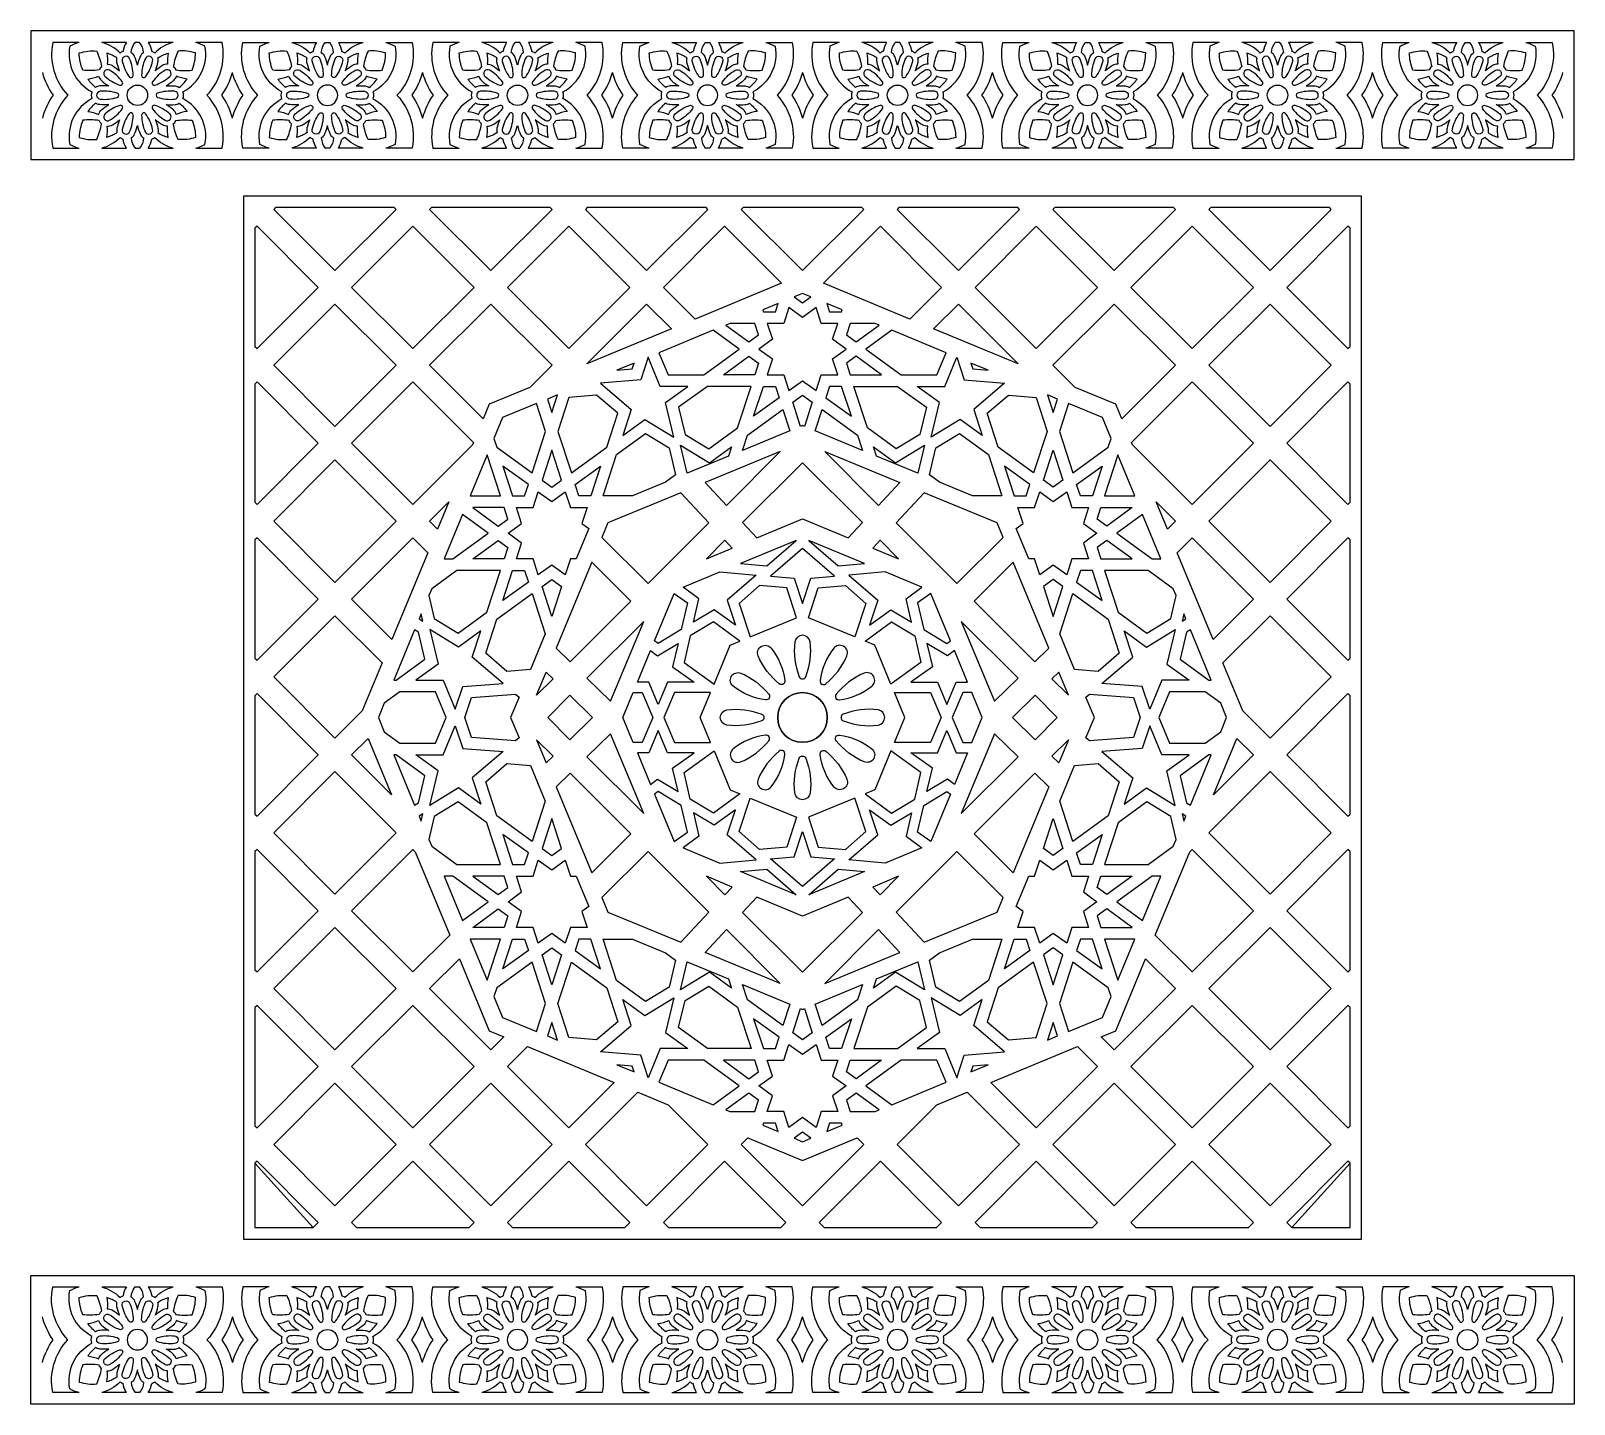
# Model space of a CAD drawing. Extents: x 68 to 464, y 59 to 412.
import ezdxf

# ---------------------------------------------------------------- set-up
doc = ezdxf.new("R2010")
doc.units = 0
doc.layers.add('LAYER_01', color=7, linetype='CONTINUOUS')

msp = doc.modelspace()

# ---------------------------------------------------------------- linework, layer by layer
at = {"layer": 'LAYER_01'}
for p, q in [((80.14, 408.66), (73.39, 408.66)), ((92.34, 408.66), (85.97, 408.66)), ((95.72, 408.66), (94.57, 408.66)), ((104.33, 408.66), (97.95, 408.66)), ((116.91, 408.66), (110.15, 408.66)), ((122.22, 408.66), (128.97, 408.66)), ((134.8, 408.66), (141.17, 408.66)), ((143.4, 408.66), (144.55, 408.66)), ((146.78, 408.66), (153.16, 408.66)), ((158.98, 408.66), (165.74, 408.66)), ((177.8, 408.66), (171.05, 408.66)), ((190, 408.66), (183.63, 408.66)), ((193.38, 408.66), (192.23, 408.66)), ((201.99, 408.66), (195.61, 408.66)), ((214.56, 408.66), (207.81, 408.66)), ((219.88, 408.66), (226.63, 408.66)), ((232.46, 408.66), (238.83, 408.66)), ((241.06, 408.66), (242.21, 408.66)), ((244.44, 408.66), (250.81, 408.66)), ((256.64, 408.66), (263.39, 408.66)), ((275.46, 408.66), (268.71, 408.66)), ((287.66, 408.66), (281.29, 408.66)), ((291.04, 408.66), (289.89, 408.66)), ((299.64, 408.66), (293.27, 408.66)), ((312.22, 408.66), (305.47, 408.66)), ((317.54, 408.66), (324.29, 408.66)), ((330.11, 408.66), (336.49, 408.66)), ((338.72, 408.66), (339.87, 408.66)), ((342.1, 408.66), (348.47, 408.66)), ((354.3, 408.66), (361.05, 408.66)), ((373.12, 408.66), (366.36, 408.66)), ((385.32, 408.66), (378.94, 408.66)), ((388.7, 408.66), (387.55, 408.66)), ((397.3, 408.66), (390.93, 408.66)), ((409.88, 408.66), (403.13, 408.66)), ((415.19, 408.66), (421.95, 408.66)), ((427.77, 408.66), (434.15, 408.66)), ((436.38, 408.66), (437.53, 408.66)), ((439.76, 408.66), (446.13, 408.66)), ((451.96, 408.66), (458.71, 408.66)), ((73.39, 381.5), (80.14, 381.5)), ((85.97, 381.5), (92.34, 381.5)), ((94.57, 381.5), (95.72, 381.5)), ((97.95, 381.5), (104.33, 381.5)), ((110.15, 381.5), (116.91, 381.5)), ((128.97, 381.5), (122.22, 381.5)), ((141.17, 381.5), (134.8, 381.5)), ((144.55, 381.5), (143.4, 381.5)), ((153.16, 381.5), (146.78, 381.5)), ((165.74, 381.5), (158.98, 381.5)), ((171.05, 381.5), (177.8, 381.5)), ((183.63, 381.5), (190, 381.5)), ((192.23, 381.5), (193.38, 381.5)), ((195.61, 381.5), (201.99, 381.5)), ((207.81, 381.5), (214.56, 381.5)), ((226.63, 381.5), (219.88, 381.5)), ((238.83, 381.5), (232.46, 381.5)), ((242.21, 381.5), (241.06, 381.5)), ((250.81, 381.5), (244.44, 381.5)), ((263.39, 381.5), (256.64, 381.5)), ((268.71, 381.5), (275.46, 381.5)), ((281.29, 381.5), (287.66, 381.5)), ((289.89, 381.5), (291.04, 381.5)), ((293.27, 381.5), (299.64, 381.5)), ((305.47, 381.5), (312.22, 381.5)), ((324.29, 381.5), (317.54, 381.5)), ((336.49, 381.5), (330.11, 381.5)), ((339.87, 381.5), (338.72, 381.5)), ((348.47, 381.5), (342.1, 381.5)), ((361.05, 381.5), (354.3, 381.5)), ((366.36, 381.5), (373.12, 381.5)), ((378.94, 381.5), (385.32, 381.5)), ((387.55, 381.5), (388.7, 381.5)), ((390.93, 381.5), (397.3, 381.5)), ((403.13, 381.5), (409.88, 381.5)), ((421.95, 381.5), (415.19, 381.5)), ((434.15, 381.5), (427.77, 381.5)), ((437.53, 381.5), (436.38, 381.5)), ((446.13, 381.5), (439.76, 381.5)), ((458.71, 381.5), (451.96, 381.5)), ((73.39, 88.87), (80.14, 88.87)), ((85.97, 88.87), (92.34, 88.87)), ((94.57, 88.87), (95.72, 88.87)), ((97.95, 88.87), (104.33, 88.87)), ((110.15, 88.87), (116.91, 88.87)), ((128.97, 88.87), (122.22, 88.87)), ((141.17, 88.87), (134.8, 88.87)), ((144.55, 88.87), (143.4, 88.87)), ((153.16, 88.87), (146.78, 88.87)), ((165.74, 88.87), (158.98, 88.87)), ((171.05, 88.87), (177.8, 88.87)), ((183.63, 88.87), (190, 88.87)), ((192.23, 88.87), (193.38, 88.87)), ((195.61, 88.87), (201.99, 88.87)), ((207.81, 88.87), (214.56, 88.87)), ((226.63, 88.87), (219.88, 88.87)), ((238.83, 88.87), (232.46, 88.87)), ((242.21, 88.87), (241.06, 88.87)), ((250.81, 88.87), (244.44, 88.87)), ((263.39, 88.87), (256.64, 88.87)), ((268.71, 88.87), (275.46, 88.87)), ((281.29, 88.87), (287.66, 88.87)), ((289.89, 88.87), (291.04, 88.87)), ((293.27, 88.87), (299.64, 88.87)), ((305.47, 88.87), (312.22, 88.87)), ((324.29, 88.87), (317.54, 88.87)), ((336.49, 88.87), (330.11, 88.87)), ((339.87, 88.87), (338.72, 88.87)), ((348.47, 88.87), (342.1, 88.87)), ((361.05, 88.87), (354.3, 88.87)), ((366.36, 88.87), (373.12, 88.87)), ((378.94, 88.87), (385.32, 88.87)), ((387.55, 88.87), (388.7, 88.87)), ((390.93, 88.87), (397.3, 88.87)), ((403.13, 88.87), (409.88, 88.87)), ((421.95, 88.87), (415.19, 88.87)), ((434.15, 88.87), (427.77, 88.87)), ((437.53, 88.87), (436.38, 88.87)), ((446.13, 88.87), (439.76, 88.87)), ((458.71, 88.87), (451.96, 88.87)), ((80.14, 61.71), (73.39, 61.71)), ((92.34, 61.71), (85.97, 61.71)), ((95.72, 61.71), (94.57, 61.71)), ((104.33, 61.71), (97.95, 61.71)), ((116.91, 61.71), (110.15, 61.71)), ((122.22, 61.71), (128.97, 61.71)), ((134.8, 61.71), (141.17, 61.71)), ((143.4, 61.71), (144.55, 61.71)), ((146.78, 61.71), (153.16, 61.71)), ((158.98, 61.71), (165.74, 61.71)), ((177.8, 61.71), (171.05, 61.71)), ((190, 61.71), (183.63, 61.71)), ((193.38, 61.71), (192.23, 61.71)), ((201.99, 61.71), (195.61, 61.71)), ((214.56, 61.71), (207.81, 61.71)), ((219.88, 61.71), (226.63, 61.71)), ((232.46, 61.71), (238.83, 61.71)), ((241.06, 61.71), (242.21, 61.71)), ((244.44, 61.71), (250.81, 61.71)), ((256.64, 61.71), (263.39, 61.71)), ((275.46, 61.71), (268.71, 61.71)), ((287.66, 61.71), (281.29, 61.71)), ((291.04, 61.71), (289.89, 61.71)), ((299.64, 61.71), (293.27, 61.71)), ((312.22, 61.71), (305.47, 61.71)), ((317.54, 61.71), (324.29, 61.71)), ((330.11, 61.71), (336.49, 61.71)), ((338.72, 61.71), (339.87, 61.71)), ((342.1, 61.71), (348.47, 61.71)), ((354.3, 61.71), (361.05, 61.71)), ((373.12, 61.71), (366.36, 61.71)), ((385.32, 61.71), (378.94, 61.71)), ((388.7, 61.71), (387.55, 61.71)), ((397.3, 61.71), (390.93, 61.71)), ((409.88, 61.71), (403.13, 61.71)), ((415.19, 61.71), (421.95, 61.71)), ((427.77, 61.71), (434.15, 61.71)), ((436.38, 61.71), (437.53, 61.71)), ((439.76, 61.71), (446.13, 61.71)), ((451.96, 61.71), (458.71, 61.71))]:
    msp.add_line(p, q, dxfattribs=at)
for points in [[(67.77, 378.53), (464.33, 378.53), (464.33, 411.62), (67.77, 411.62)], [(122.38, 101.18), (409.72, 101.18), (409.72, 369.19), (122.38, 369.19)], [(130.66, 366.22), (130.17, 365.74), (145.91, 350.01), (161.64, 365.74), (161.16, 366.22)], [(170.7, 366.22), (170.22, 365.74), (185.96, 350.01), (201.69, 365.74), (201.21, 366.22)], [(210.75, 366.22), (210.27, 365.74), (226, 350.01), (241.74, 365.74), (241.26, 366.22)], [(250.8, 366.22), (250.32, 365.74), (266.05, 350.01), (281.78, 365.74), (281.3, 366.22)], [(290.84, 366.22), (290.36, 365.74), (306.1, 350.01), (321.83, 365.74), (321.35, 366.22)], [(330.89, 366.22), (330.41, 365.74), (346.14, 350.01), (361.88, 365.74), (361.4, 366.22)], [(370.94, 366.22), (370.46, 365.74), (386.19, 350.01), (401.93, 365.74), (401.44, 366.22)], [(125.35, 330.52), (125.88, 329.98), (141.62, 345.72), (125.88, 361.45), (125.35, 360.91)], [(181.67, 345.72), (165.93, 361.45), (150.2, 345.72), (165.93, 329.98)], [(221.71, 345.72), (205.98, 361.45), (190.25, 345.72), (205.98, 329.98)], [(260.69, 346.79), (238.44, 337.57), (230.29, 345.72), (246.03, 361.45)], [(293.66, 337.57), (271.41, 346.79), (286.07, 361.45), (301.81, 345.72)], [(341.85, 345.72), (326.12, 361.45), (310.39, 345.72), (326.12, 329.98)], [(381.9, 345.72), (366.17, 361.45), (350.43, 345.72), (366.17, 329.98)], [(406.75, 360.91), (406.22, 361.45), (390.48, 345.72), (406.22, 329.98), (406.75, 330.52)], [(161.64, 325.69), (145.91, 341.43), (130.17, 325.69), (145.91, 309.96)], [(184.01, 311.91), (170.22, 325.69), (185.96, 341.43), (201.69, 325.69), (195.98, 319.99), (185.56, 315.67)], [(210.63, 326.05), (226, 341.43), (232.37, 335.06)], [(259.78, 341.58), (255.84, 339.95), (256, 339.45), (259.08, 339.45)], [(263.89, 343.28), (266.05, 341.71), (268.21, 343.28), (266.05, 344.18)], [(272.32, 341.58), (273.02, 339.45), (276.1, 339.45), (276.26, 339.95)], [(321.47, 326.05), (299.73, 335.06), (306.1, 341.43)], [(336.12, 319.99), (330.41, 325.69), (346.14, 341.43), (361.88, 325.69), (348.09, 311.91), (346.54, 315.67)], [(401.93, 325.69), (386.19, 341.43), (370.46, 325.69), (386.19, 309.96)], [(275.13, 323.27), (273.8, 327.34), (277.27, 329.86), (273.8, 332.38), (275.13, 336.46), (270.84, 336.46), (269.52, 340.53), (266.05, 338.01), (262.58, 340.53), (261.26, 336.46), (256.97, 336.46), (258.3, 332.38), (254.83, 329.86), (258.3, 327.34), (256.97, 323.27), (261.26, 323.27), (262.58, 319.19), (266.05, 321.71), (269.52, 319.19), (270.84, 323.27)], [(243.11, 334.68), (229.15, 328.89), (231.49, 323.27), (240.66, 323.27), (249.74, 329.86)], [(246.35, 336.02), (252.28, 331.71), (254.78, 333.52), (253.83, 336.46), (247.41, 336.46)], [(285.75, 336.02), (284.69, 336.46), (278.27, 336.46), (277.32, 333.52), (279.82, 331.71)], [(302.95, 328.89), (288.99, 334.68), (282.36, 329.86), (291.44, 323.27), (300.61, 323.27)], [(232.96, 307.25), (230.84, 316.13), (236.55, 320.28), (229.5, 320.28), (226.39, 327.74), (224.5, 321.92), (214.14, 321.09), (222.03, 314.32), (219.85, 307.62), (225.55, 311.76)], [(218.36, 324.43), (222.27, 324.74), (222.76, 326.25)], [(245.75, 323.27), (252.28, 328.01), (254.78, 326.2), (253.83, 323.27)], [(286.35, 323.27), (279.82, 328.01), (277.32, 326.2), (278.27, 323.27)], [(295.55, 320.28), (302.6, 320.28), (305.71, 327.74), (307.6, 321.92), (317.96, 321.09), (310.07, 314.32), (312.25, 307.62), (306.55, 311.76), (299.14, 307.25), (301.26, 316.13)], [(309.34, 326.25), (309.83, 324.74), (313.74, 324.43)], [(125.35, 290.48), (125.88, 289.94), (141.62, 305.67), (125.88, 321.4), (125.35, 320.87)], [(181.25, 305.25), (165.93, 289.94), (150.2, 305.67), (165.93, 321.4), (181.49, 305.84)], [(350.61, 305.84), (366.17, 321.4), (381.9, 305.67), (366.17, 289.94), (350.85, 305.25)], [(406.75, 320.87), (406.22, 321.4), (390.48, 305.67), (406.22, 289.94), (406.75, 290.48)], [(200.49, 317.02), (201.62, 313.55), (203.1, 318.1)], [(203.19, 308.71), (206.66, 298.04), (215.73, 304.63), (218.57, 313.35), (213.14, 318), (206.02, 317.43)], [(235.87, 307.93), (241.97, 304.21), (249.39, 309.6), (252.86, 320.28), (241.63, 320.28), (234.22, 314.89)], [(259.08, 320.28), (260.04, 317.34), (253.5, 312.59), (256, 320.28)], [(265.57, 310), (263.55, 316.2), (266.05, 318.01), (268.55, 316.2), (266.53, 310), (266.05, 310.2)], [(273.02, 320.28), (272.06, 317.34), (278.6, 312.59), (276.1, 320.28)], [(296.23, 307.93), (290.13, 304.21), (282.71, 309.6), (279.24, 320.28), (290.47, 320.28), (297.88, 314.89)], [(328.91, 308.71), (325.44, 298.04), (316.37, 304.63), (313.53, 313.35), (318.96, 318), (326.08, 317.43)], [(331.61, 317.02), (329, 318.1), (330.48, 313.55)], [(186.76, 306.9), (187.5, 304.63), (196.58, 298.04), (200.04, 308.71), (197.71, 315.87), (188.98, 312.26)], [(262.8, 308.85), (250.65, 303.82), (251.93, 307.75), (261.01, 314.35)], [(281.45, 303.82), (269.3, 308.85), (271.09, 314.35), (280.17, 307.75)], [(334.39, 315.87), (332.06, 308.71), (335.52, 298.04), (344.6, 304.63), (345.34, 306.9), (343.12, 312.26)], [(222.38, 292.11), (214.81, 292.11), (218.28, 302.78), (225.7, 308.17), (231.8, 304.45), (233.45, 297.5), (230.88, 295.63)], [(309.72, 292.11), (301.22, 295.63), (298.65, 297.5), (300.3, 304.45), (306.4, 308.17), (313.82, 302.78), (317.29, 292.11)], [(185, 302.64), (180.64, 292.11), (188.42, 292.11)], [(201.62, 303.87), (199.12, 296.19), (201.62, 294.37), (204.11, 296.19)], [(247.02, 302.32), (236.42, 297.93), (234.71, 305.14), (242.11, 300.62), (247.82, 304.76)], [(260.33, 303.51), (241.05, 295.53), (246.5, 289.69)], [(271.77, 303.51), (291.05, 295.53), (285.6, 289.69)], [(285.08, 302.32), (284.28, 304.76), (289.99, 300.62), (297.39, 305.14), (295.68, 297.93)], [(330.48, 303.87), (332.98, 296.19), (330.48, 294.37), (327.99, 296.19)], [(347.1, 302.64), (343.68, 292.11), (351.46, 292.11)], [(161.64, 285.65), (145.91, 301.38), (130.17, 285.65), (145.91, 269.91)], [(194.65, 292.11), (195.6, 295.04), (189.07, 299.79), (191.56, 292.11)], [(208.58, 292.11), (207.63, 295.04), (214.16, 299.79), (211.67, 292.11)], [(277.81, 281.34), (281.46, 285.26), (266.05, 300.66), (250.64, 285.26), (254.29, 281.34), (266.05, 286.21)], [(323.52, 292.11), (324.47, 295.04), (317.94, 299.79), (320.43, 292.11)], [(337.45, 292.11), (336.5, 295.04), (343.03, 299.79), (340.53, 292.11)], [(401.93, 285.65), (386.19, 301.38), (370.46, 285.65), (386.19, 269.91)], [(172.28, 283.59), (170.22, 285.65), (175.18, 290.61)], [(207.91, 275.93), (206.41, 275.93), (205.08, 271.85), (201.62, 274.37), (198.15, 271.85), (196.82, 275.93), (192.54, 275.93), (193.86, 280), (190.39, 282.52), (193.86, 285.04), (192.54, 289.12), (196.82, 289.12), (198.15, 293.2), (201.62, 290.68), (205.08, 293.2), (206.41, 289.12), (210.69, 289.12), (209.37, 285.04), (211.15, 283.75)], [(214.52, 281.46), (226.39, 269.58), (242, 285.18), (234.77, 292.93), (216.06, 285.18)], [(305.71, 269.58), (317.58, 281.46), (316.04, 285.18), (297.33, 292.93), (290.1, 285.18)], [(320.95, 283.75), (322.73, 285.04), (321.41, 289.12), (325.69, 289.12), (327.02, 293.2), (330.48, 290.68), (333.95, 293.2), (335.28, 289.12), (339.56, 289.12), (338.24, 285.04), (341.71, 282.52), (338.24, 280), (339.56, 275.93), (335.28, 275.93), (333.95, 271.85), (330.48, 274.37), (327.02, 271.85), (325.69, 275.93), (324.19, 275.93)], [(359.82, 283.59), (356.92, 290.61), (361.88, 285.65)], [(178.66, 287.35), (173.93, 275.93), (176.23, 275.93), (185.31, 282.52)], [(181.31, 289.12), (187.85, 284.37), (190.35, 286.19), (189.39, 289.12)], [(350.78, 289.12), (344.25, 284.37), (341.75, 286.19), (342.71, 289.12)], [(358.17, 275.93), (353.44, 287.35), (346.79, 282.52), (355.87, 275.93)], [(125.35, 250.43), (125.88, 249.89), (141.62, 265.62), (125.88, 281.36), (125.35, 280.82)], [(160.55, 255.27), (150.2, 265.62), (165.93, 281.36), (169.76, 277.53)], [(181.31, 275.93), (187.85, 280.68), (190.35, 278.86), (189.39, 275.93)], [(248.01, 278.74), (246.13, 280.75), (241.37, 275.99)], [(250.12, 274.78), (256.92, 274.19), (264.44, 280.71)], [(266.05, 264.49), (268.15, 270.95), (274.3, 271.48), (266.05, 278.63), (257.8, 271.48), (263.95, 270.95)], [(275.18, 274.19), (281.98, 274.78), (267.66, 280.71)], [(285.97, 280.75), (284.09, 278.74), (290.73, 275.99)], [(350.78, 275.93), (344.25, 280.68), (341.75, 278.86), (342.71, 275.93)], [(371.55, 255.27), (362.34, 277.53), (366.17, 281.36), (381.9, 265.62)], [(406.75, 280.82), (406.22, 281.36), (390.48, 265.62), (406.22, 249.89), (406.75, 250.43)], [(211.89, 275.1), (202.74, 253.03), (206.34, 249.52), (221.9, 265.09)], [(320.21, 275.1), (310.2, 265.09), (325.76, 249.52), (329.36, 253.03)], [(170.03, 266.5), (171.43, 260.6), (177.53, 256.87), (184.95, 262.26), (188.42, 272.94), (177.2, 272.94), (170.76, 268.26)], [(194.65, 272.94), (195.6, 270), (189.07, 265.26), (191.56, 272.94)], [(201.62, 261.18), (199.12, 268.86), (201.62, 270.67), (204.11, 268.86)], [(246.73, 265.35), (248.83, 258.89), (243.33, 262.89), (238.05, 259.7), (239.44, 265.71), (235.37, 268.67), (244.85, 272.6), (254.16, 271.79)], [(285.37, 265.35), (283.27, 258.89), (288.77, 262.89), (294.05, 259.7), (292.66, 265.71), (296.73, 268.67), (287.25, 272.6), (277.94, 271.79)], [(330.48, 261.18), (332.98, 268.86), (330.48, 270.67), (327.99, 268.86)], [(337.45, 272.94), (336.5, 270), (343.03, 265.26), (340.53, 272.94)], [(361.34, 268.26), (354.9, 272.94), (343.68, 272.94), (347.15, 262.26), (354.57, 256.87), (360.67, 260.6), (362.07, 266.5)], [(196.15, 247.53), (190.09, 247.04), (184.66, 251.7), (187.5, 260.42), (196.58, 267.01), (199.94, 256.67)], [(233.07, 267.09), (236.49, 264.61), (234.91, 257.81), (228.93, 254.21), (228.01, 254.88)], [(249.76, 264.51), (252.57, 255.88), (264.48, 260.81), (261.99, 268.48), (255.04, 269.08)], [(282.34, 264.51), (279.53, 255.88), (267.62, 260.81), (270.11, 268.48), (277.06, 269.08)], [(299.03, 267.09), (295.61, 264.61), (297.19, 257.81), (303.17, 254.21), (304.09, 254.88)], [(332.16, 256.67), (335.52, 267.01), (344.6, 260.42), (347.44, 251.7), (342.01, 247.04), (335.95, 247.53)], [(168.08, 261.79), (167.54, 260.51), (168.52, 259.91)], [(364.56, 260.51), (364.02, 261.79), (363.58, 259.91)], [(152.93, 236.89), (145.91, 229.87), (130.17, 245.6), (145.91, 261.33), (158.03, 249.21)], [(170.27, 257.8), (172.39, 248.91), (166.69, 244.77), (173.73, 244.77), (176.84, 237.31), (178.73, 243.13), (189.09, 243.96), (181.2, 250.72), (183.38, 257.43), (177.68, 253.28)], [(210.67, 245.29), (216.75, 239.35), (225.25, 259.86)], [(237.22, 256.13), (235.64, 249.34), (243.32, 243.75), (247.47, 253.76), (249.98, 254.8), (243.19, 259.74)], [(294.88, 256.13), (296.46, 249.34), (288.78, 243.75), (284.63, 253.76), (282.12, 254.8), (288.91, 259.74)], [(315.35, 239.35), (321.43, 245.29), (306.85, 259.86)], [(365.41, 244.77), (358.37, 244.77), (355.26, 237.31), (353.37, 243.13), (343.01, 243.96), (350.9, 250.72), (348.72, 257.43), (354.42, 253.28), (361.83, 257.8), (359.71, 248.91), (365.33, 244.83)], [(379.17, 236.89), (374.07, 249.21), (386.19, 261.33), (401.93, 245.6), (386.19, 229.87)], [(161.03, 244.77), (161.6, 244.77), (169.02, 250.16), (167.36, 257.11), (166.39, 257.71)], [(234.08, 254.24), (232.68, 248.23), (238.18, 244.24), (231.39, 244.24), (228.98, 238.56), (226.58, 244.24), (223.61, 244.24), (226.98, 252.38), (228.8, 251.06)], [(298.02, 254.24), (299.42, 248.23), (293.92, 244.24), (300.71, 244.24), (303.12, 238.56), (305.52, 244.24), (308.49, 244.24), (305.12, 252.38), (303.3, 251.06)], [(365.71, 257.71), (364.74, 257.11), (363.08, 250.16), (370.5, 244.77), (371.07, 244.77)], [(197.72, 240.91), (200.18, 246.85), (201.94, 245.13)], [(331.92, 246.85), (330.16, 245.13), (334.38, 240.91)], [(125.35, 210.38), (125.88, 209.84), (141.62, 225.58), (125.88, 241.31), (125.35, 240.77)], [(158.59, 238.89), (157.06, 235.19), (158.59, 231.48), (162.57, 228.59), (171.74, 228.59), (174.49, 235.19), (171.74, 241.78), (162.57, 241.78)], [(193.21, 240.43), (191.04, 235.19), (193.21, 229.94), (192.28, 229.15), (180.96, 230.07), (179.3, 235.19), (180.96, 240.31), (192.28, 241.22)], [(206.28, 229.47), (212.13, 235.19), (206.28, 240.9), (200.57, 235.19)], [(222.52, 241.61), (224.84, 241.61), (227.56, 235.19), (224.84, 228.76), (222.52, 228.76), (219.86, 235.19)], [(233.13, 241.61), (230.41, 235.19), (233.13, 228.76), (242.44, 228.76), (239.78, 235.19), (242.44, 241.61)], [(298.97, 241.61), (301.69, 235.19), (298.97, 228.76), (289.66, 228.76), (292.32, 235.19), (289.66, 241.61)], [(309.58, 241.61), (307.26, 241.61), (304.54, 235.19), (307.26, 228.76), (309.58, 228.76), (312.24, 235.19)], [(325.82, 240.9), (319.97, 235.19), (325.82, 229.47), (331.53, 235.19)], [(338.89, 240.43), (339.82, 241.22), (351.14, 240.31), (352.8, 235.19), (351.14, 230.07), (339.82, 229.15), (338.89, 229.94), (341.06, 235.19)], [(373.51, 238.89), (369.53, 241.78), (360.36, 241.78), (357.61, 235.19), (360.36, 228.59), (369.53, 228.59), (373.51, 231.48), (375.04, 235.19)], [(406.75, 240.77), (406.22, 241.31), (390.48, 225.58), (406.22, 209.84), (406.75, 210.38)], [(170.27, 212.57), (172.39, 221.46), (166.69, 225.6), (173.73, 225.6), (176.84, 233.07), (178.73, 227.25), (189.09, 226.41), (181.2, 219.65), (183.38, 212.95), (177.68, 217.09)], [(225.25, 210.51), (216.75, 231.02), (210.67, 225.08)], [(234.08, 216.13), (232.68, 222.14), (238.18, 226.13), (231.39, 226.13), (228.98, 231.81), (226.58, 226.13), (223.61, 226.13), (226.98, 217.99), (228.8, 219.31)], [(298.02, 216.13), (299.42, 222.14), (293.92, 226.13), (300.71, 226.13), (303.12, 231.81), (305.52, 226.13), (308.49, 226.13), (305.12, 217.99), (303.3, 219.31)], [(321.43, 225.08), (315.35, 231.02), (306.85, 210.51)], [(365.41, 225.6), (358.37, 225.6), (355.26, 233.07), (353.37, 227.25), (343.01, 226.41), (350.9, 219.65), (348.72, 212.95), (354.42, 217.09), (361.83, 212.57), (359.71, 221.46), (365.33, 225.54)], [(160.45, 215.32), (150.2, 225.58), (154.45, 229.82)], [(200.18, 223.52), (201.94, 225.24), (197.72, 229.46)], [(237.22, 214.24), (235.64, 221.03), (243.32, 226.62), (247.47, 216.61), (249.98, 215.57), (243.19, 210.64)], [(294.88, 214.24), (296.46, 221.03), (288.78, 226.62), (284.63, 216.61), (282.12, 215.57), (288.91, 210.64)], [(334.38, 229.46), (331.92, 223.52), (330.16, 225.24)], [(377.65, 229.82), (381.9, 225.58), (371.65, 215.32)], [(166.39, 212.66), (167.36, 213.26), (169.02, 220.21), (161.6, 225.6), (161.03, 225.6)], [(196.15, 222.84), (199.94, 213.7), (196.58, 203.36), (187.5, 209.96), (184.66, 218.68), (190.09, 223.33)], [(332.16, 213.7), (335.95, 222.84), (342.01, 223.33), (347.44, 218.68), (344.6, 209.96), (335.52, 203.36)], [(371.07, 225.6), (370.5, 225.6), (363.08, 220.21), (364.74, 213.26), (365.71, 212.66)], [(161.64, 205.55), (145.91, 221.29), (130.17, 205.55), (145.91, 189.82)], [(211.89, 195.27), (221.9, 205.28), (206.34, 220.85), (202.74, 217.34)], [(320.21, 195.27), (310.2, 205.28), (325.76, 220.85), (329.36, 217.34)], [(401.93, 205.55), (386.19, 221.29), (370.46, 205.55), (386.19, 189.82)], [(233.07, 203.28), (236.49, 205.76), (234.91, 212.56), (228.93, 216.16), (228.01, 215.5)], [(249.76, 205.86), (252.57, 214.5), (264.48, 209.56), (261.99, 201.89), (255.04, 201.29)], [(282.34, 205.86), (279.53, 214.5), (267.62, 209.56), (270.11, 201.89), (277.06, 201.29)], [(299.03, 203.28), (295.61, 205.76), (297.19, 212.56), (303.17, 216.16), (304.09, 215.5)], [(168.08, 208.58), (168.52, 210.46), (167.54, 209.87)], [(170.76, 202.12), (177.2, 197.43), (188.42, 197.43), (184.95, 208.11), (177.53, 213.5), (171.43, 209.78), (170.03, 203.87)], [(246.73, 205.02), (248.83, 211.48), (243.33, 207.49), (238.05, 210.67), (239.44, 204.66), (235.37, 201.7), (244.85, 197.78), (254.16, 198.58)], [(285.37, 205.02), (283.27, 211.48), (288.77, 207.49), (294.05, 210.67), (292.66, 204.66), (296.73, 201.7), (287.25, 197.78), (277.94, 198.58)], [(361.34, 202.12), (362.07, 203.87), (360.67, 209.78), (354.57, 213.5), (347.15, 208.11), (343.68, 197.43), (354.9, 197.43)], [(364.02, 208.58), (364.56, 209.87), (363.58, 210.46)], [(201.62, 209.19), (199.12, 201.51), (201.62, 199.7), (204.11, 201.51)], [(330.48, 209.19), (332.98, 201.51), (330.48, 199.7), (327.99, 201.51)], [(194.65, 197.43), (195.6, 200.37), (189.07, 205.12), (191.56, 197.43)], [(266.05, 205.88), (268.15, 199.42), (274.3, 198.89), (266.05, 191.74), (257.8, 198.89), (263.95, 199.42)], [(337.45, 197.43), (336.5, 200.37), (343.03, 205.12), (340.53, 197.43)], [(125.35, 170.33), (125.88, 169.79), (141.62, 185.53), (125.88, 201.26), (125.35, 200.72)], [(166.52, 200.67), (175.39, 179.26), (165.93, 169.79), (150.2, 185.53), (165.93, 201.26)], [(207.91, 194.44), (211.15, 186.62), (209.37, 185.33), (210.69, 181.25), (206.41, 181.25), (205.08, 177.18), (201.62, 179.69), (198.15, 177.18), (196.82, 181.25), (192.54, 181.25), (193.86, 185.33), (190.39, 187.85), (193.86, 190.37), (192.54, 194.44), (196.82, 194.44), (198.15, 198.52), (201.62, 196), (205.08, 198.52), (206.41, 194.44)], [(226.39, 200.79), (214.52, 188.91), (216.06, 185.19), (234.77, 177.44), (242, 185.19)], [(317.58, 188.91), (305.71, 200.79), (290.1, 185.19), (297.33, 177.44), (316.04, 185.19)], [(320.95, 186.62), (324.19, 194.44), (325.69, 194.44), (327.02, 198.52), (330.48, 196), (333.95, 198.52), (335.28, 194.44), (339.56, 194.44), (338.24, 190.37), (341.71, 187.85), (338.24, 185.33), (339.56, 181.25), (335.28, 181.25), (333.95, 177.18), (330.48, 179.69), (327.02, 177.18), (325.69, 181.25), (321.41, 181.25), (322.73, 185.33)], [(365.58, 200.67), (366.17, 201.26), (381.9, 185.53), (366.17, 169.79), (356.71, 179.26)], [(406.75, 200.72), (406.22, 201.26), (390.48, 185.53), (406.22, 169.79), (406.75, 170.33)], [(178.66, 183.02), (185.31, 187.85), (176.23, 194.44), (173.93, 194.44)], [(181.31, 194.44), (187.85, 189.7), (190.35, 191.51), (189.39, 194.44)], [(246.13, 189.62), (248.01, 191.63), (241.37, 194.38)], [(250.12, 195.59), (256.92, 196.18), (264.44, 189.66)], [(275.18, 196.18), (281.98, 195.59), (267.66, 189.66)], [(290.73, 194.38), (284.09, 191.63), (285.97, 189.62)], [(350.78, 194.44), (344.25, 189.7), (341.75, 191.51), (342.71, 194.44)], [(358.17, 194.44), (355.87, 194.44), (346.79, 187.85), (353.44, 183.02)], [(277.81, 189.03), (266.05, 184.16), (254.29, 189.03), (250.64, 185.12), (266.05, 169.71), (281.46, 185.12)], [(181.31, 181.25), (187.85, 186), (190.35, 184.19), (189.39, 181.25)], [(350.78, 181.25), (344.25, 186), (341.75, 184.19), (342.71, 181.25)], [(161.64, 165.51), (145.91, 181.24), (130.17, 165.51), (145.91, 149.77)], [(246.5, 180.68), (260.33, 166.86), (241.05, 174.84)], [(291.05, 174.84), (285.6, 180.68), (271.77, 166.86)], [(401.93, 165.51), (386.19, 181.24), (370.46, 165.51), (386.19, 149.77)], [(185, 167.73), (188.42, 178.26), (180.64, 178.26)], [(194.65, 178.26), (195.6, 175.33), (189.07, 170.58), (191.56, 178.26)], [(201.62, 166.5), (199.12, 174.18), (201.62, 176), (204.11, 174.18)], [(208.58, 178.26), (207.63, 175.33), (214.16, 170.58), (211.67, 178.26)], [(230.88, 174.74), (233.45, 172.87), (231.8, 165.92), (225.7, 162.2), (218.28, 167.59), (214.81, 178.26), (222.38, 178.26)], [(309.72, 178.26), (317.29, 178.26), (313.82, 167.59), (306.4, 162.2), (300.3, 165.92), (298.65, 172.87), (301.22, 174.74)], [(323.52, 178.26), (324.47, 175.33), (317.94, 170.58), (320.43, 178.26)], [(330.48, 166.5), (332.98, 174.18), (330.48, 176), (327.99, 174.18)], [(337.45, 178.26), (336.5, 175.33), (343.03, 170.58), (340.53, 178.26)], [(351.46, 178.26), (343.68, 178.26), (347.1, 167.73)], [(189.33, 153.14), (185.96, 149.77), (170.22, 165.51), (177.91, 173.19), (185.56, 154.7)], [(197.71, 154.5), (200.04, 161.66), (196.58, 172.34), (187.5, 165.74), (186.76, 163.48), (188.98, 158.12)], [(203.19, 161.66), (206.66, 172.34), (215.73, 165.74), (218.57, 157.02), (213.14, 152.37), (206.02, 152.94)], [(236.42, 172.44), (247.02, 168.05), (247.82, 165.61), (242.11, 169.75), (234.71, 165.23)], [(295.68, 172.44), (297.39, 165.23), (289.99, 169.75), (284.28, 165.61), (285.08, 168.05)], [(328.91, 161.66), (325.44, 172.34), (316.37, 165.74), (313.53, 157.02), (318.96, 152.37), (326.08, 152.94)], [(334.39, 154.5), (343.12, 158.12), (345.34, 163.48), (344.6, 165.74), (335.52, 172.34), (332.06, 161.66)], [(342.77, 153.14), (346.54, 154.7), (354.19, 173.19), (361.88, 165.51), (346.14, 149.77)], [(232.96, 163.13), (230.84, 154.24), (236.55, 150.1), (229.5, 150.1), (226.39, 142.63), (224.5, 148.45), (214.14, 149.29), (222.03, 156.05), (219.85, 162.75), (225.55, 158.61)], [(235.87, 162.44), (241.97, 166.16), (249.39, 160.77), (252.86, 150.1), (241.63, 150.1), (234.22, 155.49)], [(262.8, 161.52), (261.01, 156.02), (251.93, 162.62), (250.65, 166.55)], [(281.45, 166.55), (280.17, 162.62), (271.09, 156.02), (269.3, 161.52)], [(296.23, 162.44), (290.13, 166.16), (282.71, 160.77), (279.24, 150.1), (290.47, 150.1), (297.88, 155.49)], [(295.55, 150.1), (302.6, 150.1), (305.71, 142.63), (307.6, 148.45), (317.96, 149.29), (310.07, 156.05), (312.25, 162.75), (306.55, 158.61), (299.14, 163.13), (301.26, 154.24)], [(125.35, 130.29), (125.88, 129.75), (141.62, 145.48), (125.88, 161.22), (125.35, 160.68)], [(181.67, 145.48), (165.93, 161.22), (150.2, 145.48), (165.93, 129.75)], [(266.53, 160.37), (268.55, 154.17), (266.05, 152.36), (263.55, 154.17), (265.57, 160.37), (266.05, 160.17)], [(381.9, 145.48), (366.17, 161.22), (350.43, 145.48), (366.17, 129.75)], [(406.75, 160.68), (406.22, 161.22), (390.48, 145.48), (406.22, 129.75), (406.75, 130.29)], [(203.1, 152.27), (201.62, 156.82), (200.49, 153.35)], [(259.08, 150.1), (260.04, 153.03), (253.5, 157.78), (256, 150.1)], [(273.02, 150.1), (272.06, 153.03), (278.6, 157.78), (276.1, 150.1)], [(329, 152.27), (331.61, 153.35), (330.48, 156.82)], [(275.13, 147.11), (273.8, 143.03), (277.27, 140.51), (273.8, 137.99), (275.13, 133.91), (270.84, 133.91), (269.52, 129.84), (266.05, 132.36), (262.58, 129.84), (261.26, 133.91), (256.97, 133.91), (258.3, 137.99), (254.83, 140.51), (258.3, 143.03), (256.97, 147.11), (261.26, 147.11), (262.58, 151.18), (266.05, 148.66), (269.52, 151.18), (270.84, 147.11)], [(195.39, 150.63), (217.64, 141.41), (205.98, 129.75), (190.25, 145.48)], [(243.11, 135.69), (249.74, 140.51), (240.66, 147.11), (231.49, 147.11), (229.15, 141.48)], [(245.75, 147.11), (252.28, 142.36), (254.78, 144.17), (253.83, 147.11)], [(286.35, 147.11), (279.82, 142.36), (277.32, 144.17), (278.27, 147.11)], [(288.99, 135.69), (302.95, 141.48), (300.61, 147.11), (291.44, 147.11), (282.36, 140.51)], [(336.71, 150.63), (341.85, 145.48), (326.12, 129.75), (314.46, 141.41)], [(222.76, 144.13), (222.27, 145.63), (218.36, 145.94)], [(313.74, 145.94), (309.83, 145.63), (309.34, 144.13)], [(161.64, 125.46), (145.91, 141.19), (130.17, 125.46), (145.91, 109.72)], [(201.69, 125.46), (185.96, 141.19), (170.22, 125.46), (185.96, 109.72)], [(223.71, 138.9), (231.54, 135.66), (241.74, 125.46), (226, 109.72), (210.27, 125.46)], [(308.39, 138.9), (321.83, 125.46), (306.1, 109.72), (290.36, 125.46), (300.56, 135.66)], [(361.88, 125.46), (346.14, 141.19), (330.41, 125.46), (346.14, 109.72)], [(401.93, 125.46), (386.19, 141.19), (370.46, 125.46), (386.19, 109.72)], [(247.41, 133.91), (253.83, 133.91), (254.78, 136.85), (252.28, 138.66), (246.35, 134.35)], [(285.75, 134.35), (279.82, 138.66), (277.32, 136.85), (278.27, 133.91), (284.69, 133.91)], [(259.78, 128.79), (259.08, 130.92), (256, 130.92), (255.84, 130.42)], [(272.32, 128.79), (276.26, 130.42), (276.1, 130.92), (273.02, 130.92)], [(252.03, 127.17), (266.05, 121.36), (280.07, 127.17), (281.78, 125.46), (266.05, 109.72), (250.32, 125.46)], [(268.21, 127.09), (266.05, 128.66), (263.89, 127.09), (266.05, 126.19)], [(140.33, 104.15), (141.62, 105.43), (125.88, 121.17), (125.35, 120.63)], [(180.38, 104.15), (181.67, 105.43), (165.93, 121.17), (150.2, 105.43), (151.48, 104.15)], [(220.43, 104.15), (221.71, 105.43), (205.98, 121.17), (190.25, 105.43), (191.53, 104.15)], [(260.47, 104.15), (261.76, 105.43), (246.03, 121.17), (230.29, 105.43), (231.58, 104.15)], [(300.52, 104.15), (301.81, 105.43), (286.07, 121.17), (270.34, 105.43), (271.63, 104.15)], [(340.57, 104.15), (341.85, 105.43), (326.12, 121.17), (310.39, 105.43), (311.67, 104.15)], [(380.62, 104.15), (381.9, 105.43), (366.17, 121.17), (350.43, 105.43), (351.72, 104.15)], [(406.75, 120.63), (406.22, 121.17), (390.48, 105.43), (391.77, 104.15)], [(67.77, 91.84), (464.33, 91.84), (464.33, 58.75), (67.77, 58.75)]]:
    msp.add_lwpolyline(points, close=True, dxfattribs=at)
for points in [[(73.39, 408.66), (73.37, 408.54, 0.240391), (77.27, 395.08, 0.240391), (73.37, 381.61), (73.39, 381.5)], [(80.14, 408.66, 0.0586), (77.78, 407.7, 0.331117), (83.45, 395.95, 0.187867), (83.45, 394.21, 0.331117), (77.78, 382.46, 0.0586), (80.14, 381.5)], [(91.48, 406.36, 0.093119), (90.7, 405.93, 0.127038), (85.97, 408.66)], [(104.33, 408.66, 0.127038), (99.59, 405.93, 0.093119), (98.81, 406.36)], [(110.15, 381.5, 0.0586), (112.51, 382.46, 0.331117), (106.84, 394.21, 0.187867), (106.84, 395.95, 0.331117), (112.51, 407.7, 0.0586), (110.15, 408.66)], [(116.91, 381.5), (116.93, 381.61, 0.240391), (113.02, 395.08, 0.240391), (116.93, 408.54), (116.91, 408.66)], [(122.22, 381.5), (122.2, 381.61, -0.240391), (126.1, 395.08, -0.240391), (122.2, 408.54), (122.22, 408.66)], [(128.97, 381.5, -0.0586), (126.61, 382.46, -0.331117), (132.28, 394.21, -0.187867), (132.28, 395.95, -0.331117), (126.61, 407.7, -0.0586), (128.97, 408.66)], [(134.8, 408.66, -0.127038), (139.53, 405.93, -0.093119), (140.31, 406.36)], [(147.64, 406.36, -0.093119), (148.42, 405.93, -0.127038), (153.16, 408.66)], [(158.98, 408.66, -0.0586), (161.34, 407.7, -0.331117), (155.67, 395.95, -0.187867), (155.67, 394.21, -0.331117), (161.34, 382.46, -0.0586), (158.98, 381.5)], [(165.74, 408.66), (165.76, 408.54, -0.240391), (161.85, 395.08, -0.240391), (165.76, 381.61), (165.74, 381.5)], [(171.05, 408.66), (171.02, 408.54, 0.240391), (174.93, 395.08, 0.240391), (171.02, 381.61), (171.05, 381.5)], [(177.8, 408.66, 0.0586), (175.44, 407.7, 0.331117), (181.11, 395.95, 0.187867), (181.11, 394.21, 0.331117), (175.44, 382.46, 0.0586), (177.8, 381.5)], [(189.14, 406.36, 0.093119), (188.36, 405.93, 0.127038), (183.63, 408.66)], [(201.99, 408.66, 0.127038), (197.25, 405.93, 0.093119), (196.47, 406.36)], [(207.81, 381.5, 0.0586), (210.17, 382.46, 0.331117), (204.5, 394.21, 0.187867), (204.5, 395.95, 0.331117), (210.17, 407.7, 0.0586), (207.81, 408.66)], [(214.56, 381.5), (214.59, 381.61, 0.240391), (210.68, 395.08, 0.240391), (214.59, 408.54), (214.56, 408.66)], [(219.88, 381.5), (219.85, 381.61, -0.240391), (223.76, 395.08, -0.240391), (219.85, 408.54), (219.88, 408.66)], [(226.63, 381.5, -0.0586), (224.27, 382.46, -0.331117), (229.94, 394.21, -0.187867), (229.94, 395.95, -0.331117), (224.27, 407.7, -0.0586), (226.63, 408.66)], [(232.46, 408.66, -0.127038), (237.19, 405.93, -0.093119), (237.97, 406.36)], [(245.3, 406.36, -0.093119), (246.08, 405.93, -0.127038), (250.81, 408.66)], [(256.64, 408.66, -0.0586), (259, 407.7, -0.331117), (253.33, 395.95, -0.187867), (253.33, 394.21, -0.331117), (259, 382.46, -0.0586), (256.64, 381.5)], [(263.39, 408.66), (263.42, 408.54, -0.240391), (259.51, 395.08, -0.240391), (263.42, 381.61), (263.39, 381.5)], [(268.71, 408.66), (268.68, 408.54, 0.240391), (272.59, 395.08, 0.240391), (268.68, 381.61), (268.71, 381.5)], [(275.46, 408.66, 0.0586), (273.1, 407.7, 0.331117), (278.77, 395.95, 0.187867), (278.77, 394.21, 0.331117), (273.1, 382.46, 0.0586), (275.46, 381.5)], [(286.8, 406.36, 0.093119), (286.02, 405.93, 0.127038), (281.29, 408.66)], [(299.64, 408.66, 0.127038), (294.91, 405.93, 0.093119), (294.13, 406.36)], [(305.47, 381.5, 0.0586), (307.83, 382.46, 0.331117), (302.16, 394.21, 0.187867), (302.16, 395.95, 0.331117), (307.83, 407.7, 0.0586), (305.47, 408.66)], [(312.22, 381.5), (312.25, 381.61, 0.240391), (308.34, 395.08, 0.240391), (312.25, 408.54), (312.22, 408.66)], [(317.54, 381.5), (317.51, 381.61, -0.240391), (321.42, 395.08, -0.240391), (317.51, 408.54), (317.54, 408.66)], [(324.29, 381.5, -0.0586), (321.93, 382.46, -0.331117), (327.6, 394.21, -0.187867), (327.6, 395.95, -0.331117), (321.93, 407.7, -0.0586), (324.29, 408.66)], [(330.11, 408.66, -0.127038), (334.85, 405.93, -0.093119), (335.63, 406.36)], [(342.96, 406.36, -0.093119), (343.74, 405.93, -0.127038), (348.47, 408.66)], [(354.3, 408.66, -0.0586), (356.66, 407.7, -0.331117), (350.99, 395.95, -0.187867), (350.99, 394.21, -0.331117), (356.66, 382.46, -0.0586), (354.3, 381.5)], [(361.05, 408.66), (361.08, 408.54, -0.240391), (357.17, 395.08, -0.240391), (361.08, 381.61), (361.05, 381.5)], [(366.36, 408.66), (366.34, 408.54, 0.240391), (370.25, 395.08, 0.240391), (366.34, 381.61), (366.36, 381.5)], [(373.12, 408.66, 0.0586), (370.76, 407.7, 0.331117), (376.43, 395.95, 0.187867), (376.43, 394.21, 0.331117), (370.76, 382.46, 0.0586), (373.12, 381.5)], [(384.46, 406.36, 0.093119), (383.68, 405.93, 0.127038), (378.94, 408.66)], [(397.3, 408.66, 0.127038), (392.57, 405.93, 0.093119), (391.79, 406.36)], [(403.13, 381.5, 0.0586), (405.49, 382.46, 0.331117), (399.82, 394.21, 0.187867), (399.82, 395.95, 0.331117), (405.49, 407.7, 0.0586), (403.13, 408.66)], [(409.88, 381.5), (409.9, 381.61, 0.240391), (406, 395.08, 0.240391), (409.9, 408.54), (409.88, 408.66)], [(415.19, 381.5), (415.17, 381.61, -0.240391), (419.07, 395.08, -0.240391), (415.17, 408.54), (415.19, 408.66)], [(421.95, 381.5, -0.0586), (419.59, 382.46, -0.331117), (425.26, 394.21, -0.187867), (425.26, 395.95, -0.331117), (419.59, 407.7, -0.0586), (421.95, 408.66)], [(427.77, 408.66, -0.127038), (432.51, 405.93, -0.093119), (433.29, 406.36)], [(440.62, 406.36, -0.093119), (441.4, 405.93, -0.127038), (446.13, 408.66)], [(451.96, 408.66, -0.0586), (454.32, 407.7, -0.331117), (448.65, 395.95, -0.187867), (448.65, 394.21, -0.331117), (454.32, 382.46, -0.0586), (451.96, 381.5)], [(458.71, 408.66), (458.73, 408.54, -0.240391), (454.83, 395.08, -0.240391), (458.73, 381.61), (458.71, 381.5)], [(96.72, 406.06, 0.142347), (95.86, 405.03, 0.046711), (95.15, 402.85, 0.046711), (94.43, 405.03, 0.142347), (93.57, 406.06)], [(142.4, 406.06, -0.142347), (143.26, 405.03, -0.046711), (143.98, 402.85, -0.046711), (144.69, 405.03, -0.142347), (145.55, 406.06)], [(194.38, 406.06, 0.142347), (193.52, 405.03, 0.046711), (192.81, 402.85, 0.046711), (192.09, 405.03, 0.142347), (191.23, 406.06)], [(240.06, 406.06, -0.142347), (240.92, 405.03, -0.046711), (241.64, 402.85, -0.046711), (242.35, 405.03, -0.142347), (243.21, 406.06)], [(292.04, 406.06, 0.142347), (291.18, 405.03, 0.046711), (290.46, 402.85, 0.046711), (289.75, 405.03, 0.142347), (288.89, 406.06)], [(337.72, 406.06, -0.142347), (338.58, 405.03, -0.046711), (339.29, 402.85, -0.046711), (340.01, 405.03, -0.142347), (340.87, 406.06)], [(389.7, 406.06, 0.142347), (388.84, 405.03, 0.046711), (388.12, 402.85, 0.046711), (387.41, 405.03, 0.142347), (386.55, 406.06)], [(435.38, 406.06, -0.142347), (436.24, 405.03, -0.046711), (436.95, 402.85, -0.046711), (437.67, 405.03, -0.142347), (438.53, 406.06)], [(70.73, 400.95, 0.088677), (73.46, 395.08, 0.088677), (70.73, 389.21)], [(119.56, 389.21, 0.088677), (116.84, 395.08, 0.088677), (119.56, 400.95)], [(119.56, 389.21, -0.088677), (122.29, 395.08, -0.088677), (119.56, 400.95)], [(168.39, 400.95, -0.088677), (165.67, 395.08, -0.088677), (168.39, 389.21)], [(168.39, 400.95, 0.088677), (171.12, 395.08, 0.088677), (168.39, 389.21)], [(217.22, 389.21, 0.088677), (214.5, 395.08, 0.088677), (217.22, 400.95)], [(217.22, 389.21, -0.088677), (219.95, 395.08, -0.088677), (217.22, 400.95)], [(266.05, 400.95, -0.088677), (263.32, 395.08, -0.088677), (266.05, 389.21)], [(266.05, 400.95, 0.088677), (268.78, 395.08, 0.088677), (266.05, 389.21)], [(314.88, 389.21, 0.088677), (312.15, 395.08, 0.088677), (314.88, 400.95)], [(314.88, 389.21, -0.088677), (317.6, 395.08, -0.088677), (314.88, 400.95)], [(363.71, 400.95, -0.088677), (360.98, 395.08, -0.088677), (363.71, 389.21)], [(363.71, 400.95, 0.088677), (366.43, 395.08, 0.088677), (363.71, 389.21)], [(412.54, 389.21, 0.088677), (409.81, 395.08, 0.088677), (412.54, 400.95)], [(412.54, 389.21, -0.088677), (415.26, 395.08, -0.088677), (412.54, 400.95)], [(461.37, 400.95, -0.088677), (458.64, 395.08, -0.088677), (461.37, 389.21)], [(93.57, 384.1, 0.142347), (94.43, 385.13, 0.046711), (95.15, 387.31, 0.046711), (95.86, 385.13, 0.142347), (96.72, 384.1)], [(145.55, 384.1, -0.142347), (144.69, 385.13, -0.046711), (143.98, 387.31, -0.046711), (143.26, 385.13, -0.142347), (142.4, 384.1)], [(191.23, 384.1, 0.142347), (192.09, 385.13, 0.046711), (192.81, 387.31, 0.046711), (193.52, 385.13, 0.142347), (194.38, 384.1)], [(243.21, 384.1, -0.142347), (242.35, 385.13, -0.046711), (241.64, 387.31, -0.046711), (240.92, 385.13, -0.142347), (240.06, 384.1)], [(288.89, 384.1, 0.142347), (289.75, 385.13, 0.046711), (290.46, 387.31, 0.046711), (291.18, 385.13, 0.142347), (292.04, 384.1)], [(340.87, 384.1, -0.142347), (340.01, 385.13, -0.046711), (339.29, 387.31, -0.046711), (338.58, 385.13, -0.142347), (337.72, 384.1)], [(386.55, 384.1, 0.142347), (387.41, 385.13, 0.046711), (388.12, 387.31, 0.046711), (388.84, 385.13, 0.142347), (389.7, 384.1)], [(438.53, 384.1, -0.142347), (437.67, 385.13, -0.046711), (436.95, 387.31, -0.046711), (436.24, 385.13, -0.142347), (435.38, 384.1)], [(85.97, 381.5, 0.127038), (90.7, 384.23, 0.093119), (91.48, 383.8)], [(98.81, 383.8, 0.093119), (99.59, 384.23, 0.127038), (104.33, 381.5)], [(140.31, 383.8, -0.093119), (139.53, 384.23, -0.127038), (134.8, 381.5)], [(153.16, 381.5, -0.127038), (148.42, 384.23, -0.093119), (147.64, 383.8)], [(183.63, 381.5, 0.127038), (188.36, 384.23, 0.093119), (189.14, 383.8)], [(196.47, 383.8, 0.093119), (197.25, 384.23, 0.127038), (201.99, 381.5)], [(237.97, 383.8, -0.093119), (237.19, 384.23, -0.127038), (232.46, 381.5)], [(250.81, 381.5, -0.127038), (246.08, 384.23, -0.093119), (245.3, 383.8)], [(281.29, 381.5, 0.127038), (286.02, 384.23, 0.093119), (286.8, 383.8)], [(294.13, 383.8, 0.093119), (294.91, 384.23, 0.127038), (299.64, 381.5)], [(335.63, 383.8, -0.093119), (334.85, 384.23, -0.127038), (330.11, 381.5)], [(348.47, 381.5, -0.127038), (343.74, 384.23, -0.093119), (342.96, 383.8)], [(378.94, 381.5, 0.127038), (383.68, 384.23, 0.093119), (384.46, 383.8)], [(391.79, 383.8, 0.093119), (392.57, 384.23, 0.127038), (397.3, 381.5)], [(433.29, 383.8, -0.093119), (432.51, 384.23, -0.127038), (427.77, 381.5)], [(446.13, 381.5, -0.127038), (441.4, 384.23, -0.093119), (440.62, 383.8)], [(73.39, 61.71), (73.37, 61.83, -0.240391), (77.27, 75.29, -0.240391), (73.37, 88.76), (73.39, 88.87)], [(80.14, 61.71, -0.0586), (77.78, 62.67, -0.331117), (83.45, 74.42, -0.187867), (83.45, 76.16, -0.331117), (77.78, 87.91, -0.0586), (80.14, 88.87)], [(85.97, 88.87, -0.127038), (90.7, 86.15, -0.093119), (91.48, 86.57)], [(98.81, 86.57, -0.093119), (99.59, 86.15, -0.127038), (104.33, 88.87)], [(110.15, 88.87, -0.0586), (112.51, 87.91, -0.331117), (106.84, 76.16, -0.187867), (106.84, 74.42, -0.331117), (112.51, 62.67, -0.0586), (110.15, 61.71)], [(116.91, 88.87), (116.93, 88.76, -0.240391), (113.02, 75.29, -0.240391), (116.93, 61.83), (116.91, 61.71)], [(122.22, 88.87), (122.2, 88.76, 0.240391), (126.1, 75.29, 0.240391), (122.2, 61.83), (122.22, 61.71)], [(128.97, 88.87, 0.0586), (126.61, 87.91, 0.331117), (132.28, 76.16, 0.187867), (132.28, 74.42, 0.331117), (126.61, 62.67, 0.0586), (128.97, 61.71)], [(140.31, 86.57, 0.093119), (139.53, 86.15, 0.127038), (134.8, 88.87)], [(153.16, 88.87, 0.127038), (148.42, 86.15, 0.093119), (147.64, 86.57)], [(158.98, 61.71, 0.0586), (161.34, 62.67, 0.331117), (155.67, 74.42, 0.187867), (155.67, 76.16, 0.331117), (161.34, 87.91, 0.0586), (158.98, 88.87)], [(165.74, 61.71), (165.76, 61.83, 0.240391), (161.85, 75.29, 0.240391), (165.76, 88.76), (165.74, 88.87)], [(171.05, 61.71), (171.02, 61.83, -0.240391), (174.93, 75.29, -0.240391), (171.02, 88.76), (171.05, 88.87)], [(177.8, 61.71, -0.0586), (175.44, 62.67, -0.331117), (181.11, 74.42, -0.187867), (181.11, 76.16, -0.331117), (175.44, 87.91, -0.0586), (177.8, 88.87)], [(183.63, 88.87, -0.127038), (188.36, 86.15, -0.093119), (189.14, 86.57)], [(196.47, 86.57, -0.093119), (197.25, 86.15, -0.127038), (201.99, 88.87)], [(207.81, 88.87, -0.0586), (210.17, 87.91, -0.331117), (204.5, 76.16, -0.187867), (204.5, 74.42, -0.331117), (210.17, 62.67, -0.0586), (207.81, 61.71)], [(214.56, 88.87), (214.59, 88.76, -0.240391), (210.68, 75.29, -0.240391), (214.59, 61.83), (214.56, 61.71)], [(219.88, 88.87), (219.85, 88.76, 0.240391), (223.76, 75.29, 0.240391), (219.85, 61.83), (219.88, 61.71)], [(226.63, 88.87, 0.0586), (224.27, 87.91, 0.331117), (229.94, 76.16, 0.187867), (229.94, 74.42, 0.331117), (224.27, 62.67, 0.0586), (226.63, 61.71)], [(237.97, 86.57, 0.093119), (237.19, 86.15, 0.127038), (232.46, 88.87)], [(250.81, 88.87, 0.127038), (246.08, 86.15, 0.093119), (245.3, 86.57)], [(256.64, 61.71, 0.0586), (259, 62.67, 0.331117), (253.33, 74.42, 0.187867), (253.33, 76.16, 0.331117), (259, 87.91, 0.0586), (256.64, 88.87)], [(263.39, 61.71), (263.42, 61.83, 0.240391), (259.51, 75.29, 0.240391), (263.42, 88.76), (263.39, 88.87)], [(268.71, 61.71), (268.68, 61.83, -0.240391), (272.59, 75.29, -0.240391), (268.68, 88.76), (268.71, 88.87)], [(275.46, 61.71, -0.0586), (273.1, 62.67, -0.331117), (278.77, 74.42, -0.187867), (278.77, 76.16, -0.331117), (273.1, 87.91, -0.0586), (275.46, 88.87)], [(281.29, 88.87, -0.127038), (286.02, 86.15, -0.093119), (286.8, 86.57)], [(294.13, 86.57, -0.093119), (294.91, 86.15, -0.127038), (299.64, 88.87)], [(305.47, 88.87, -0.0586), (307.83, 87.91, -0.331117), (302.16, 76.16, -0.187867), (302.16, 74.42, -0.331117), (307.83, 62.67, -0.0586), (305.47, 61.71)], [(312.22, 88.87), (312.25, 88.76, -0.240391), (308.34, 75.29, -0.240391), (312.25, 61.83), (312.22, 61.71)], [(317.54, 88.87), (317.51, 88.76, 0.240391), (321.42, 75.29, 0.240391), (317.51, 61.83), (317.54, 61.71)], [(324.29, 88.87, 0.0586), (321.93, 87.91, 0.331117), (327.6, 76.16, 0.187867), (327.6, 74.42, 0.331117), (321.93, 62.67, 0.0586), (324.29, 61.71)], [(335.63, 86.57, 0.093119), (334.85, 86.15, 0.127038), (330.11, 88.87)], [(348.47, 88.87, 0.127038), (343.74, 86.15, 0.093119), (342.96, 86.57)], [(354.3, 61.71, 0.0586), (356.66, 62.67, 0.331117), (350.99, 74.42, 0.187867), (350.99, 76.16, 0.331117), (356.66, 87.91, 0.0586), (354.3, 88.87)], [(361.05, 61.71), (361.08, 61.83, 0.240391), (357.17, 75.29, 0.240391), (361.08, 88.76), (361.05, 88.87)], [(366.36, 61.71), (366.34, 61.83, -0.240391), (370.25, 75.29, -0.240391), (366.34, 88.76), (366.36, 88.87)], [(373.12, 61.71, -0.0586), (370.76, 62.67, -0.331117), (376.43, 74.42, -0.187867), (376.43, 76.16, -0.331117), (370.76, 87.91, -0.0586), (373.12, 88.87)], [(378.94, 88.87, -0.127038), (383.68, 86.15, -0.093119), (384.46, 86.57)], [(391.79, 86.57, -0.093119), (392.57, 86.15, -0.127038), (397.3, 88.87)], [(403.13, 88.87, -0.0586), (405.49, 87.91, -0.331117), (399.82, 76.16, -0.187867), (399.82, 74.42, -0.331117), (405.49, 62.67, -0.0586), (403.13, 61.71)], [(409.88, 88.87), (409.9, 88.76, -0.240391), (406, 75.29, -0.240391), (409.9, 61.83), (409.88, 61.71)], [(415.19, 88.87), (415.17, 88.76, 0.240391), (419.07, 75.29, 0.240391), (415.17, 61.83), (415.19, 61.71)], [(421.95, 88.87, 0.0586), (419.59, 87.91, 0.331117), (425.26, 76.16, 0.187867), (425.26, 74.42, 0.331117), (419.59, 62.67, 0.0586), (421.95, 61.71)], [(433.29, 86.57, 0.093119), (432.51, 86.15, 0.127038), (427.77, 88.87)], [(446.13, 88.87, 0.127038), (441.4, 86.15, 0.093119), (440.62, 86.57)], [(451.96, 61.71, 0.0586), (454.32, 62.67, 0.331117), (448.65, 74.42, 0.187867), (448.65, 76.16, 0.331117), (454.32, 87.91, 0.0586), (451.96, 88.87)], [(458.71, 61.71), (458.73, 61.83, 0.240391), (454.83, 75.29, 0.240391), (458.73, 88.76), (458.71, 88.87)], [(93.57, 86.28, -0.142347), (94.43, 85.24, -0.046711), (95.15, 83.06, -0.046711), (95.86, 85.24, -0.142347), (96.72, 86.28)], [(145.55, 86.28, 0.142347), (144.69, 85.24, 0.046711), (143.98, 83.06, 0.046711), (143.26, 85.24, 0.142347), (142.4, 86.28)], [(191.23, 86.28, -0.142347), (192.09, 85.24, -0.046711), (192.81, 83.06, -0.046711), (193.52, 85.24, -0.142347), (194.38, 86.28)], [(243.21, 86.28, 0.142347), (242.35, 85.24, 0.046711), (241.64, 83.06, 0.046711), (240.92, 85.24, 0.142347), (240.06, 86.28)], [(288.89, 86.28, -0.142347), (289.75, 85.24, -0.046711), (290.46, 83.06, -0.046711), (291.18, 85.24, -0.142347), (292.04, 86.28)], [(340.87, 86.28, 0.142347), (340.01, 85.24, 0.046711), (339.29, 83.06, 0.046711), (338.58, 85.24, 0.142347), (337.72, 86.28)], [(386.55, 86.28, -0.142347), (387.41, 85.24, -0.046711), (388.12, 83.06, -0.046711), (388.84, 85.24, -0.142347), (389.7, 86.28)], [(438.53, 86.28, 0.142347), (437.67, 85.24, 0.046711), (436.95, 83.06, 0.046711), (436.24, 85.24, 0.142347), (435.38, 86.28)], [(70.73, 69.42, -0.088677), (73.46, 75.29, -0.088677), (70.73, 81.16)], [(119.56, 81.16, -0.088677), (116.84, 75.29, -0.088677), (119.56, 69.42)], [(119.56, 81.16, 0.088677), (122.29, 75.29, 0.088677), (119.56, 69.42)], [(168.39, 69.42, 0.088677), (165.67, 75.29, 0.088677), (168.39, 81.16)], [(168.39, 69.42, -0.088677), (171.12, 75.29, -0.088677), (168.39, 81.16)], [(217.22, 81.16, -0.088677), (214.5, 75.29, -0.088677), (217.22, 69.42)], [(217.22, 81.16, 0.088677), (219.95, 75.29, 0.088677), (217.22, 69.42)], [(266.05, 69.42, 0.088677), (263.32, 75.29, 0.088677), (266.05, 81.16)], [(266.05, 69.42, -0.088677), (268.78, 75.29, -0.088677), (266.05, 81.16)], [(314.88, 81.16, -0.088677), (312.15, 75.29, -0.088677), (314.88, 69.42)], [(314.88, 81.16, 0.088677), (317.6, 75.29, 0.088677), (314.88, 69.42)], [(363.71, 69.42, 0.088677), (360.98, 75.29, 0.088677), (363.71, 81.16)], [(363.71, 69.42, -0.088677), (366.43, 75.29, -0.088677), (363.71, 81.16)], [(412.54, 81.16, -0.088677), (409.81, 75.29, -0.088677), (412.54, 69.42)], [(412.54, 81.16, 0.088677), (415.26, 75.29, 0.088677), (412.54, 69.42)], [(461.37, 69.42, 0.088677), (458.64, 75.29, 0.088677), (461.37, 81.16)], [(96.72, 64.31, -0.142347), (95.86, 65.34, -0.046711), (95.15, 67.53, -0.046711), (94.43, 65.34, -0.142347), (93.57, 64.31)], [(142.4, 64.31, 0.142347), (143.26, 65.34, 0.046711), (143.98, 67.53, 0.046711), (144.69, 65.34, 0.142347), (145.55, 64.31)], [(194.38, 64.31, -0.142347), (193.52, 65.34, -0.046711), (192.81, 67.53, -0.046711), (192.09, 65.34, -0.142347), (191.23, 64.31)], [(240.06, 64.31, 0.142347), (240.92, 65.34, 0.046711), (241.64, 67.53, 0.046711), (242.35, 65.34, 0.142347), (243.21, 64.31)], [(292.04, 64.31, -0.142347), (291.18, 65.34, -0.046711), (290.46, 67.53, -0.046711), (289.75, 65.34, -0.142347), (288.89, 64.31)], [(337.72, 64.31, 0.142347), (338.58, 65.34, 0.046711), (339.29, 67.53, 0.046711), (340.01, 65.34, 0.142347), (340.87, 64.31)], [(389.7, 64.31, -0.142347), (388.84, 65.34, -0.046711), (388.12, 67.53, -0.046711), (387.41, 65.34, -0.142347), (386.55, 64.31)], [(435.38, 64.31, 0.142347), (436.24, 65.34, 0.046711), (436.95, 67.53, 0.046711), (437.67, 65.34, 0.142347), (438.53, 64.31)], [(91.48, 64.01, -0.093119), (90.7, 64.44, -0.127038), (85.97, 61.71)], [(104.33, 61.71, -0.127038), (99.59, 64.44, -0.093119), (98.81, 64.01)], [(134.8, 61.71, 0.127038), (139.53, 64.44, 0.093119), (140.31, 64.01)], [(147.64, 64.01, 0.093119), (148.42, 64.44, 0.127038), (153.16, 61.71)], [(189.14, 64.01, -0.093119), (188.36, 64.44, -0.127038), (183.63, 61.71)], [(201.99, 61.71, -0.127038), (197.25, 64.44, -0.093119), (196.47, 64.01)], [(232.46, 61.71, 0.127038), (237.19, 64.44, 0.093119), (237.97, 64.01)], [(245.3, 64.01, 0.093119), (246.08, 64.44, 0.127038), (250.81, 61.71)], [(286.8, 64.01, -0.093119), (286.02, 64.44, -0.127038), (281.29, 61.71)], [(299.64, 61.71, -0.127038), (294.91, 64.44, -0.093119), (294.13, 64.01)], [(330.11, 61.71, 0.127038), (334.85, 64.44, 0.093119), (335.63, 64.01)], [(342.96, 64.01, 0.093119), (343.74, 64.44, 0.127038), (348.47, 61.71)], [(384.46, 64.01, -0.093119), (383.68, 64.44, -0.127038), (378.94, 61.71)], [(397.3, 61.71, -0.127038), (392.57, 64.44, -0.093119), (391.79, 64.01)], [(427.77, 61.71, 0.127038), (432.51, 64.44, 0.093119), (433.29, 64.01)], [(440.62, 64.01, 0.093119), (441.4, 64.44, 0.127038), (446.13, 61.71)]]:
    msp.add_lwpolyline(points, format="xyb", dxfattribs=at)
for points in [[(85.55, 402.05, 0.056747), (85.28, 401.58, -0.059767), (81.12, 401.5, -0.09937), (80.2, 405.94, -0.09937), (84.71, 406.44, -0.059767), (85.92, 402.45)], [(89.9, 404.68, 0.06329), (87.27, 405.92, -0.061595), (87.39, 403.04, -0.144624), (88.72, 402.71, -0.046711), (90.58, 401.36, -0.046711), (89.88, 403.55, -0.118624)], [(91.24, 403.85, 0.101452), (93.03, 399.84, 0.731256), (94.06, 400.17, 0.101452), (93.15, 404.48, 0.907944)], [(97.14, 404.48, 0.101452), (96.23, 400.17, 0.731256), (97.26, 399.84, 0.101452), (99.06, 403.85, 0.907944)], [(101.58, 402.71, 0.046711), (99.71, 401.36, 0.046711), (100.42, 403.55, 0.118624), (100.4, 404.68, -0.06329), (103.02, 405.92, 0.061595), (102.9, 403.04, 0.144624)], [(105.01, 401.58, 0.059767), (109.18, 401.5, 0.09937), (110.09, 405.94, 0.09937), (105.59, 406.44, 0.059767), (104.37, 402.45, -0.056747), (104.74, 402.05)], [(134.11, 401.58, -0.059767), (129.94, 401.5, -0.09937), (129.03, 405.94, -0.09937), (133.54, 406.44, -0.059767), (134.75, 402.45, 0.056747), (134.38, 402.05)], [(137.55, 402.71, -0.046711), (139.41, 401.36, -0.046711), (138.71, 403.55, -0.118624), (138.73, 404.68, 0.06329), (136.1, 405.92, -0.061595), (136.22, 403.04, -0.144624)], [(141.98, 404.48, -0.101452), (142.89, 400.17, -0.731256), (141.86, 399.84, -0.101452), (140.07, 403.85, -0.907944)], [(147.88, 403.85, -0.101452), (146.09, 399.84, -0.731256), (145.06, 400.17, -0.101452), (145.97, 404.48, -0.907944)], [(149.22, 404.68, -0.06329), (151.85, 405.92, 0.061595), (151.73, 403.04, 0.144624), (150.41, 402.71, 0.046711), (148.54, 401.36, 0.046711), (149.25, 403.55, 0.118624)], [(153.57, 402.05, -0.056747), (153.84, 401.58, 0.059767), (158.01, 401.5, 0.09937), (158.92, 405.94, 0.09937), (154.42, 406.44, 0.059767), (153.2, 402.45)], [(183.21, 402.05, 0.056747), (182.94, 401.58, -0.059767), (178.77, 401.5, -0.09937), (177.86, 405.94, -0.09937), (182.36, 406.44, -0.059767), (183.58, 402.45)], [(187.56, 404.68, 0.06329), (184.93, 405.92, -0.061595), (185.05, 403.04, -0.144624), (186.38, 402.71, -0.046711), (188.24, 401.36, -0.046711), (187.54, 403.55, -0.118624)], [(188.9, 403.85, 0.101452), (190.69, 399.84, 0.731256), (191.72, 400.17, 0.101452), (190.81, 404.48, 0.907944)], [(194.8, 404.48, 0.101452), (193.89, 400.17, 0.731256), (194.92, 399.84, 0.101452), (196.71, 403.85, 0.907944)], [(199.24, 402.71, 0.046711), (197.37, 401.36, 0.046711), (198.08, 403.55, 0.118624), (198.05, 404.68, -0.06329), (200.68, 405.92, 0.061595), (200.56, 403.04, 0.144624)], [(202.67, 401.58, 0.059767), (206.84, 401.5, 0.09937), (207.75, 405.94, 0.09937), (203.25, 406.44, 0.059767), (202.03, 402.45, -0.056747), (202.4, 402.05)], [(231.77, 401.58, -0.059767), (227.6, 401.5, -0.09937), (226.69, 405.94, -0.09937), (231.19, 406.44, -0.059767), (232.41, 402.45, 0.056747), (232.04, 402.05)], [(235.2, 402.71, -0.046711), (237.07, 401.36, -0.046711), (236.37, 403.55, -0.118624), (236.39, 404.68, 0.06329), (233.76, 405.92, -0.061595), (233.88, 403.04, -0.144624)], [(239.64, 404.48, -0.101452), (240.55, 400.17, -0.731256), (239.52, 399.84, -0.101452), (237.73, 403.85, -0.907944)], [(245.54, 403.85, -0.101452), (243.75, 399.84, -0.731256), (242.72, 400.17, -0.101452), (243.63, 404.48, -0.907944)], [(246.88, 404.68, -0.06329), (249.51, 405.92, 0.061595), (249.39, 403.04, 0.144624), (248.07, 402.71, 0.046711), (246.2, 401.36, 0.046711), (246.9, 403.55, 0.118624)], [(251.23, 402.05, -0.056747), (251.5, 401.58, 0.059767), (255.67, 401.5, 0.09937), (256.58, 405.94, 0.09937), (252.08, 406.44, 0.059767), (250.86, 402.45)], [(280.87, 402.05, 0.056747), (280.6, 401.58, -0.059767), (276.43, 401.5, -0.09937), (275.52, 405.94, -0.09937), (280.02, 406.44, -0.059767), (281.24, 402.45)], [(285.22, 404.68, 0.06329), (282.59, 405.92, -0.061595), (282.71, 403.04, -0.144624), (284.03, 402.71, -0.046711), (285.9, 401.36, -0.046711), (285.2, 403.55, -0.118624)], [(286.56, 403.85, 0.101452), (288.35, 399.84, 0.731256), (289.38, 400.17, 0.101452), (288.47, 404.48, 0.907944)], [(292.46, 404.48, 0.101452), (291.55, 400.17, 0.731256), (292.58, 399.84, 0.101452), (294.37, 403.85, 0.907944)], [(296.89, 402.71, 0.046711), (295.03, 401.36, 0.046711), (295.73, 403.55, 0.118624), (295.71, 404.68, -0.06329), (298.34, 405.92, 0.061595), (298.22, 403.04, 0.144624)], [(300.33, 401.58, 0.059767), (304.5, 401.5, 0.09937), (305.41, 405.94, 0.09937), (300.91, 406.44, 0.059767), (299.69, 402.45, -0.056747), (300.06, 402.05)], [(329.43, 401.58, -0.059767), (325.26, 401.5, -0.09937), (324.35, 405.94, -0.09937), (328.85, 406.44, -0.059767), (330.07, 402.45, 0.056747), (329.7, 402.05)], [(332.86, 402.71, -0.046711), (334.73, 401.36, -0.046711), (334.02, 403.55, -0.118624), (334.05, 404.68, 0.06329), (331.42, 405.92, -0.061595), (331.54, 403.04, -0.144624)], [(337.3, 404.48, -0.101452), (338.21, 400.17, -0.731256), (337.18, 399.84, -0.101452), (335.39, 403.85, -0.907944)], [(343.2, 403.85, -0.101452), (341.41, 399.84, -0.731256), (340.38, 400.17, -0.101452), (341.29, 404.48, -0.907944)], [(344.54, 404.68, -0.06329), (347.17, 405.92, 0.061595), (347.05, 403.04, 0.144624), (345.72, 402.71, 0.046711), (343.86, 401.36, 0.046711), (344.56, 403.55, 0.118624)], [(348.89, 402.05, -0.056747), (349.16, 401.58, 0.059767), (353.33, 401.5, 0.09937), (354.24, 405.94, 0.09937), (349.73, 406.44, 0.059767), (348.52, 402.45)], [(378.53, 402.05, 0.056747), (378.26, 401.58, -0.059767), (374.09, 401.5, -0.09937), (373.18, 405.94, -0.09937), (377.68, 406.44, -0.059767), (378.9, 402.45)], [(382.87, 404.68, 0.06329), (380.25, 405.92, -0.061595), (380.37, 403.04, -0.144624), (381.69, 402.71, -0.046711), (383.56, 401.36, -0.046711), (382.85, 403.55, -0.118624)], [(384.22, 403.85, 0.101452), (386.01, 399.84, 0.731256), (387.04, 400.17, 0.101452), (386.13, 404.48, 0.907944)], [(390.12, 404.48, 0.101452), (389.21, 400.17, 0.731256), (390.24, 399.84, 0.101452), (392.03, 403.85, 0.907944)], [(394.55, 402.71, 0.046711), (392.69, 401.36, 0.046711), (393.39, 403.55, 0.118624), (393.37, 404.68, -0.06329), (396, 405.92, 0.061595), (395.88, 403.04, 0.144624)], [(397.99, 401.58, 0.059767), (402.16, 401.5, 0.09937), (403.07, 405.94, 0.09937), (398.56, 406.44, 0.059767), (397.35, 402.45, -0.056747), (397.72, 402.05)], [(427.09, 401.58, -0.059767), (422.92, 401.5, -0.09937), (422.01, 405.94, -0.09937), (426.51, 406.44, -0.059767), (427.73, 402.45, 0.056747), (427.36, 402.05)], [(430.52, 402.71, -0.046711), (432.39, 401.36, -0.046711), (431.68, 403.55, -0.118624), (431.7, 404.68, 0.06329), (429.08, 405.92, -0.061595), (429.2, 403.04, -0.144624)], [(434.96, 404.48, -0.101452), (435.87, 400.17, -0.731256), (434.84, 399.84, -0.101452), (433.04, 403.85, -0.907944)], [(440.86, 403.85, -0.101452), (439.07, 399.84, -0.731256), (438.04, 400.17, -0.101452), (438.95, 404.48, -0.907944)], [(442.2, 404.68, -0.06329), (444.83, 405.92, 0.061595), (444.71, 403.04, 0.144624), (443.38, 402.71, 0.046711), (441.52, 401.36, 0.046711), (442.22, 403.55, 0.118624)], [(446.55, 402.05, -0.056747), (446.82, 401.58, 0.059767), (450.98, 401.5, 0.09937), (451.9, 405.94, 0.09937), (447.39, 406.44, 0.059767), (446.18, 402.45)], [(86.83, 399.88, 0.101452), (90.64, 397.69, 0.731256), (91.27, 398.56, 0.101452), (88.01, 401.51, 0.907944)], [(102.28, 401.51, 0.101452), (99.02, 398.56, 0.731256), (99.66, 397.69, 0.101452), (103.47, 399.88, 0.907944)], [(136.84, 401.51, -0.101452), (140.1, 398.56, -0.731256), (139.47, 397.69, -0.101452), (135.66, 399.88, -0.907944)], [(152.3, 399.88, -0.101452), (148.49, 397.69, -0.731256), (147.85, 398.56, -0.101452), (151.11, 401.51, -0.907944)], [(184.49, 399.88, 0.101452), (188.3, 397.69, 0.731256), (188.93, 398.56, 0.101452), (185.67, 401.51, 0.907944)], [(199.94, 401.51, 0.101452), (196.68, 398.56, 0.731256), (197.32, 397.69, 0.101452), (201.13, 399.88, 0.907944)], [(234.5, 401.51, -0.101452), (237.76, 398.56, -0.731256), (237.13, 397.69, -0.101452), (233.32, 399.88, -0.907944)], [(249.95, 399.88, -0.101452), (246.15, 397.69, -0.731256), (245.51, 398.56, -0.101452), (248.77, 401.51, -0.907944)], [(282.15, 399.88, 0.101452), (285.95, 397.69, 0.731256), (286.59, 398.56, 0.101452), (283.33, 401.51, 0.907944)], [(297.6, 401.51, 0.101452), (294.34, 398.56, 0.731256), (294.97, 397.69, 0.101452), (298.78, 399.88, 0.907944)], [(332.16, 401.51, -0.101452), (335.42, 398.56, -0.731256), (334.78, 397.69, -0.101452), (330.97, 399.88, -0.907944)], [(347.61, 399.88, -0.101452), (343.8, 397.69, -0.731256), (343.17, 398.56, -0.101452), (346.43, 401.51, -0.907944)], [(379.8, 399.88, 0.101452), (383.61, 397.69, 0.731256), (384.25, 398.56, 0.101452), (380.99, 401.51, 0.907944)], [(395.26, 401.51, 0.101452), (392, 398.56, 0.731256), (392.63, 397.69, 0.101452), (396.44, 399.88, 0.907944)], [(429.82, 401.51, -0.101452), (433.08, 398.56, -0.731256), (432.44, 397.69, -0.101452), (428.63, 399.88, -0.907944)], [(445.27, 399.88, -0.101452), (441.46, 397.69, -0.731256), (440.83, 398.56, -0.101452), (444.09, 401.51, -0.907944)], [(85.9, 398.84, 0.046711), (87.76, 397.48, 0.046711), (85.46, 397.47, 0.118624), (84.4, 397.11, -0.06329), (82.41, 399.22, 0.061595), (85.18, 399.99, 0.144624)], [(105.9, 397.11, 0.06329), (107.89, 399.22, -0.061595), (105.11, 399.99, -0.144624), (104.39, 398.84, -0.046711), (102.53, 397.48, -0.046711), (104.83, 397.47, -0.118624)], [(133.23, 397.11, -0.06329), (131.23, 399.22, 0.061595), (134.01, 399.99, 0.144624), (134.73, 398.84, 0.046711), (136.59, 397.48, 0.046711), (134.29, 397.47, 0.118624)], [(153.22, 398.84, -0.046711), (151.36, 397.48, -0.046711), (153.66, 397.47, -0.118624), (154.73, 397.11, 0.06329), (156.72, 399.22, -0.061595), (153.94, 399.99, -0.144624)], [(183.56, 398.84, 0.046711), (185.42, 397.48, 0.046711), (183.12, 397.47, 0.118624), (182.06, 397.11, -0.06329), (180.06, 399.22, 0.061595), (182.84, 399.99, 0.144624)], [(203.56, 397.11, 0.06329), (205.55, 399.22, -0.061595), (202.77, 399.99, -0.144624), (202.05, 398.84, -0.046711), (200.19, 397.48, -0.046711), (202.49, 397.47, -0.118624)], [(230.89, 397.11, -0.06329), (228.89, 399.22, 0.061595), (231.67, 399.99, 0.144624), (232.39, 398.84, 0.046711), (234.25, 397.48, 0.046711), (231.95, 397.47, 0.118624)], [(250.88, 398.84, -0.046711), (249.02, 397.48, -0.046711), (251.32, 397.47, -0.118624), (252.39, 397.11, 0.06329), (254.38, 399.22, -0.061595), (251.6, 399.99, -0.144624)], [(281.22, 398.84, 0.046711), (283.08, 397.48, 0.046711), (280.78, 397.47, 0.118624), (279.71, 397.11, -0.06329), (277.72, 399.22, 0.061595), (280.5, 399.99, 0.144624)], [(301.21, 397.11, 0.06329), (303.21, 399.22, -0.061595), (300.43, 399.99, -0.144624), (299.71, 398.84, -0.046711), (297.85, 397.48, -0.046711), (300.15, 397.47, -0.118624)], [(328.54, 397.11, -0.06329), (326.55, 399.22, 0.061595), (329.33, 399.99, 0.144624), (330.05, 398.84, 0.046711), (331.91, 397.48, 0.046711), (329.61, 397.47, 0.118624)], [(348.54, 398.84, -0.046711), (346.68, 397.48, -0.046711), (348.98, 397.47, -0.118624), (350.04, 397.11, 0.06329), (352.04, 399.22, -0.061595), (349.26, 399.99, -0.144624)], [(378.88, 398.84, 0.046711), (380.74, 397.48, 0.046711), (378.44, 397.47, 0.118624), (377.37, 397.11, -0.06329), (375.38, 399.22, 0.061595), (378.16, 399.99, 0.144624)], [(398.87, 397.11, 0.06329), (400.87, 399.22, -0.061595), (398.09, 399.99, -0.144624), (397.37, 398.84, -0.046711), (395.51, 397.48, -0.046711), (397.81, 397.47, -0.118624)], [(426.2, 397.11, -0.06329), (424.21, 399.22, 0.061595), (426.99, 399.99, 0.144624), (427.71, 398.84, 0.046711), (429.57, 397.48, 0.046711), (427.27, 397.47, 0.118624)], [(446.2, 398.84, -0.046711), (444.34, 397.48, -0.046711), (446.64, 397.47, -0.118624), (447.7, 397.11, 0.06329), (449.69, 399.22, -0.061595), (446.92, 399.99, -0.144624)], [(84.4, 393.05, 0.06329), (82.41, 390.94, -0.061595), (85.18, 390.17, -0.144624), (85.9, 391.32, -0.046711), (87.76, 392.68, -0.046711), (85.46, 392.69, -0.118624)], [(85.59, 394.07, 0.101452), (89.97, 394.54, 0.731256), (89.97, 395.62, 0.101452), (85.59, 396.09, 0.907944)], [(104.7, 396.09, 0.101452), (100.33, 395.62, 0.731256), (100.33, 394.54, 0.101452), (104.7, 394.07, 0.907944)], [(104.39, 391.32, 0.046711), (102.53, 392.68, 0.046711), (104.83, 392.69, 0.118624), (105.9, 393.05, -0.06329), (107.89, 390.94, 0.061595), (105.11, 390.17, 0.144624)], [(134.73, 391.32, -0.046711), (136.59, 392.68, -0.046711), (134.29, 392.69, -0.118624), (133.23, 393.05, 0.06329), (131.23, 390.94, -0.061595), (134.01, 390.17, -0.144624)], [(134.42, 396.09, -0.101452), (138.79, 395.62, -0.731256), (138.79, 394.54, -0.101452), (134.42, 394.07, -0.907944)], [(153.53, 394.07, -0.101452), (149.16, 394.54, -0.731256), (149.16, 395.62, -0.101452), (153.53, 396.09, -0.907944)], [(154.73, 393.05, -0.06329), (156.72, 390.94, 0.061595), (153.94, 390.17, 0.144624), (153.22, 391.32, 0.046711), (151.36, 392.68, 0.046711), (153.66, 392.69, 0.118624)], [(182.06, 393.05, 0.06329), (180.06, 390.94, -0.061595), (182.84, 390.17, -0.144624), (183.56, 391.32, -0.046711), (185.42, 392.68, -0.046711), (183.12, 392.69, -0.118624)], [(183.25, 394.07, 0.101452), (187.62, 394.54, 0.731256), (187.62, 395.62, 0.101452), (183.25, 396.09, 0.907944)], [(202.36, 396.09, 0.101452), (197.99, 395.62, 0.731256), (197.99, 394.54, 0.101452), (202.36, 394.07, 0.907944)], [(202.05, 391.32, 0.046711), (200.19, 392.68, 0.046711), (202.49, 392.69, 0.118624), (203.56, 393.05, -0.06329), (205.55, 390.94, 0.061595), (202.77, 390.17, 0.144624)], [(232.39, 391.32, -0.046711), (234.25, 392.68, -0.046711), (231.95, 392.69, -0.118624), (230.89, 393.05, 0.06329), (228.89, 390.94, -0.061595), (231.67, 390.17, -0.144624)], [(232.08, 396.09, -0.101452), (236.45, 395.62, -0.731256), (236.45, 394.54, -0.101452), (232.08, 394.07, -0.907944)], [(251.19, 394.07, -0.101452), (246.82, 394.54, -0.731256), (246.82, 395.62, -0.101452), (251.19, 396.09, -0.907944)], [(252.39, 393.05, -0.06329), (254.38, 390.94, 0.061595), (251.6, 390.17, 0.144624), (250.88, 391.32, 0.046711), (249.02, 392.68, 0.046711), (251.32, 392.69, 0.118624)], [(279.71, 393.05, 0.06329), (277.72, 390.94, -0.061595), (280.5, 390.17, -0.144624), (281.22, 391.32, -0.046711), (283.08, 392.68, -0.046711), (280.78, 392.69, -0.118624)], [(280.91, 394.07, 0.101452), (285.28, 394.54, 0.731256), (285.28, 395.62, 0.101452), (280.91, 396.09, 0.907944)], [(300.02, 396.09, 0.101452), (295.65, 395.62, 0.731256), (295.65, 394.54, 0.101452), (300.02, 394.07, 0.907944)], [(299.71, 391.32, 0.046711), (297.85, 392.68, 0.046711), (300.15, 392.69, 0.118624), (301.21, 393.05, -0.06329), (303.21, 390.94, 0.061595), (300.43, 390.17, 0.144624)], [(330.05, 391.32, -0.046711), (331.91, 392.68, -0.046711), (329.61, 392.69, -0.118624), (328.54, 393.05, 0.06329), (326.55, 390.94, -0.061595), (329.33, 390.17, -0.144624)], [(329.74, 396.09, -0.101452), (334.11, 395.62, -0.731256), (334.11, 394.54, -0.101452), (329.74, 394.07, -0.907944)], [(348.85, 394.07, -0.101452), (344.48, 394.54, -0.731256), (344.48, 395.62, -0.101452), (348.85, 396.09, -0.907944)], [(350.04, 393.05, -0.06329), (352.04, 390.94, 0.061595), (349.26, 390.17, 0.144624), (348.54, 391.32, 0.046711), (346.68, 392.68, 0.046711), (348.98, 392.69, 0.118624)], [(377.37, 393.05, 0.06329), (375.38, 390.94, -0.061595), (378.16, 390.17, -0.144624), (378.88, 391.32, -0.046711), (380.74, 392.68, -0.046711), (378.44, 392.69, -0.118624)], [(378.57, 394.07, 0.101452), (382.94, 394.54, 0.731256), (382.94, 395.62, 0.101452), (378.57, 396.09, 0.907944)], [(397.68, 396.09, 0.101452), (393.3, 395.62, 0.731256), (393.3, 394.54, 0.101452), (397.68, 394.07, 0.907944)], [(397.37, 391.32, 0.046711), (395.51, 392.68, 0.046711), (397.81, 392.69, 0.118624), (398.87, 393.05, -0.06329), (400.87, 390.94, 0.061595), (398.09, 390.17, 0.144624)], [(427.71, 391.32, -0.046711), (429.57, 392.68, -0.046711), (427.27, 392.69, -0.118624), (426.2, 393.05, 0.06329), (424.21, 390.94, -0.061595), (426.99, 390.17, -0.144624)], [(427.4, 396.09, -0.101452), (431.77, 395.62, -0.731256), (431.77, 394.54, -0.101452), (427.4, 394.07, -0.907944)], [(446.51, 394.07, -0.101452), (442.13, 394.54, -0.731256), (442.13, 395.62, -0.101452), (446.51, 396.09, -0.907944)], [(447.7, 393.05, -0.06329), (449.69, 390.94, 0.061595), (446.92, 390.17, 0.144624), (446.2, 391.32, 0.046711), (444.34, 392.68, 0.046711), (446.64, 392.69, 0.118624)], [(85.28, 388.58, 0.059767), (81.12, 388.66, 0.09937), (80.2, 384.22, 0.09937), (84.71, 383.72, 0.059767), (85.92, 387.71, -0.056747), (85.55, 388.11)], [(88.01, 388.65, 0.101452), (91.27, 391.6, 0.731256), (90.64, 392.47, 0.101452), (86.83, 390.28, 0.907944)], [(89.9, 385.48, -0.06329), (87.27, 384.24, 0.061595), (87.39, 387.12, 0.144624), (88.72, 387.45, 0.046711), (90.58, 388.8, 0.046711), (89.88, 386.61, 0.118624)], [(93.15, 385.68, 0.101452), (94.06, 389.98, 0.731256), (93.03, 390.32, 0.101452), (91.24, 386.31, 0.907944)], [(99.06, 386.31, 0.101452), (97.26, 390.32, 0.731256), (96.23, 389.98, 0.101452), (97.14, 385.68, 0.907944)], [(103.47, 390.28, 0.101452), (99.66, 392.47, 0.731256), (99.02, 391.6, 0.101452), (102.28, 388.65, 0.907944)], [(100.4, 385.48, 0.06329), (103.02, 384.24, -0.061595), (102.9, 387.12, -0.144624), (101.58, 387.45, -0.046711), (99.71, 388.8, -0.046711), (100.42, 386.61, -0.118624)], [(104.74, 388.11, 0.056747), (105.01, 388.58, -0.059767), (109.18, 388.66, -0.09937), (110.09, 384.22, -0.09937), (105.59, 383.72, -0.059767), (104.37, 387.71)], [(134.38, 388.11, -0.056747), (134.11, 388.58, 0.059767), (129.94, 388.66, 0.09937), (129.03, 384.22, 0.09937), (133.54, 383.72, 0.059767), (134.75, 387.71)], [(135.66, 390.28, -0.101452), (139.47, 392.47, -0.731256), (140.1, 391.6, -0.101452), (136.84, 388.65, -0.907944)], [(138.73, 385.48, -0.06329), (136.1, 384.24, 0.061595), (136.22, 387.12, 0.144624), (137.55, 387.45, 0.046711), (139.41, 388.8, 0.046711), (138.71, 386.61, 0.118624)], [(140.07, 386.31, -0.101452), (141.86, 390.32, -0.731256), (142.89, 389.98, -0.101452), (141.98, 385.68, -0.907944)], [(145.97, 385.68, -0.101452), (145.06, 389.98, -0.731256), (146.09, 390.32, -0.101452), (147.88, 386.31, -0.907944)], [(151.11, 388.65, -0.101452), (147.85, 391.6, -0.731256), (148.49, 392.47, -0.101452), (152.3, 390.28, -0.907944)], [(149.22, 385.48, 0.06329), (151.85, 384.24, -0.061595), (151.73, 387.12, -0.144624), (150.41, 387.45, -0.046711), (148.54, 388.8, -0.046711), (149.25, 386.61, -0.118624)], [(153.84, 388.58, -0.059767), (158.01, 388.66, -0.09937), (158.92, 384.22, -0.09937), (154.42, 383.72, -0.059767), (153.2, 387.71, 0.056747), (153.57, 388.11)], [(182.94, 388.58, 0.059767), (178.77, 388.66, 0.09937), (177.86, 384.22, 0.09937), (182.36, 383.72, 0.059767), (183.58, 387.71, -0.056747), (183.21, 388.11)], [(185.67, 388.65, 0.101452), (188.93, 391.6, 0.731256), (188.3, 392.47, 0.101452), (184.49, 390.28, 0.907944)], [(187.56, 385.48, -0.06329), (184.93, 384.24, 0.061595), (185.05, 387.12, 0.144624), (186.38, 387.45, 0.046711), (188.24, 388.8, 0.046711), (187.54, 386.61, 0.118624)], [(190.81, 385.68, 0.101452), (191.72, 389.98, 0.731256), (190.69, 390.32, 0.101452), (188.9, 386.31, 0.907944)], [(196.71, 386.31, 0.101452), (194.92, 390.32, 0.731256), (193.89, 389.98, 0.101452), (194.8, 385.68, 0.907944)], [(201.13, 390.28, 0.101452), (197.32, 392.47, 0.731256), (196.68, 391.6, 0.101452), (199.94, 388.65, 0.907944)], [(198.05, 385.48, 0.06329), (200.68, 384.24, -0.061595), (200.56, 387.12, -0.144624), (199.24, 387.45, -0.046711), (197.37, 388.8, -0.046711), (198.08, 386.61, -0.118624)], [(202.4, 388.11, 0.056747), (202.67, 388.58, -0.059767), (206.84, 388.66, -0.09937), (207.75, 384.22, -0.09937), (203.25, 383.72, -0.059767), (202.03, 387.71)], [(232.04, 388.11, -0.056747), (231.77, 388.58, 0.059767), (227.6, 388.66, 0.09937), (226.69, 384.22, 0.09937), (231.19, 383.72, 0.059767), (232.41, 387.71)], [(233.32, 390.28, -0.101452), (237.13, 392.47, -0.731256), (237.76, 391.6, -0.101452), (234.5, 388.65, -0.907944)], [(236.39, 385.48, -0.06329), (233.76, 384.24, 0.061595), (233.88, 387.12, 0.144624), (235.2, 387.45, 0.046711), (237.07, 388.8, 0.046711), (236.37, 386.61, 0.118624)], [(237.73, 386.31, -0.101452), (239.52, 390.32, -0.731256), (240.55, 389.98, -0.101452), (239.64, 385.68, -0.907944)], [(243.63, 385.68, -0.101452), (242.72, 389.98, -0.731256), (243.75, 390.32, -0.101452), (245.54, 386.31, -0.907944)], [(248.77, 388.65, -0.101452), (245.51, 391.6, -0.731256), (246.15, 392.47, -0.101452), (249.95, 390.28, -0.907944)], [(246.88, 385.48, 0.06329), (249.51, 384.24, -0.061595), (249.39, 387.12, -0.144624), (248.07, 387.45, -0.046711), (246.2, 388.8, -0.046711), (246.9, 386.61, -0.118624)], [(251.5, 388.58, -0.059767), (255.67, 388.66, -0.09937), (256.58, 384.22, -0.09937), (252.08, 383.72, -0.059767), (250.86, 387.71, 0.056747), (251.23, 388.11)], [(280.6, 388.58, 0.059767), (276.43, 388.66, 0.09937), (275.52, 384.22, 0.09937), (280.02, 383.72, 0.059767), (281.24, 387.71, -0.056747), (280.87, 388.11)], [(283.33, 388.65, 0.101452), (286.59, 391.6, 0.731256), (285.95, 392.47, 0.101452), (282.15, 390.28, 0.907944)], [(285.22, 385.48, -0.06329), (282.59, 384.24, 0.061595), (282.71, 387.12, 0.144624), (284.03, 387.45, 0.046711), (285.9, 388.8, 0.046711), (285.2, 386.61, 0.118624)], [(288.47, 385.68, 0.101452), (289.38, 389.98, 0.731256), (288.35, 390.32, 0.101452), (286.56, 386.31, 0.907944)], [(294.37, 386.31, 0.101452), (292.58, 390.32, 0.731256), (291.55, 389.98, 0.101452), (292.46, 385.68, 0.907944)], [(298.78, 390.28, 0.101452), (294.97, 392.47, 0.731256), (294.34, 391.6, 0.101452), (297.6, 388.65, 0.907944)], [(295.71, 385.48, 0.06329), (298.34, 384.24, -0.061595), (298.22, 387.12, -0.144624), (296.89, 387.45, -0.046711), (295.03, 388.8, -0.046711), (295.73, 386.61, -0.118624)], [(300.06, 388.11, 0.056747), (300.33, 388.58, -0.059767), (304.5, 388.66, -0.09937), (305.41, 384.22, -0.09937), (300.91, 383.72, -0.059767), (299.69, 387.71)], [(329.7, 388.11, -0.056747), (329.43, 388.58, 0.059767), (325.26, 388.66, 0.09937), (324.35, 384.22, 0.09937), (328.85, 383.72, 0.059767), (330.07, 387.71)], [(330.97, 390.28, -0.101452), (334.78, 392.47, -0.731256), (335.42, 391.6, -0.101452), (332.16, 388.65, -0.907944)], [(334.05, 385.48, -0.06329), (331.42, 384.24, 0.061595), (331.54, 387.12, 0.144624), (332.86, 387.45, 0.046711), (334.73, 388.8, 0.046711), (334.02, 386.61, 0.118624)], [(335.39, 386.31, -0.101452), (337.18, 390.32, -0.731256), (338.21, 389.98, -0.101452), (337.3, 385.68, -0.907944)], [(341.29, 385.68, -0.101452), (340.38, 389.98, -0.731256), (341.41, 390.32, -0.101452), (343.2, 386.31, -0.907944)], [(346.43, 388.65, -0.101452), (343.17, 391.6, -0.731256), (343.8, 392.47, -0.101452), (347.61, 390.28, -0.907944)], [(344.54, 385.48, 0.06329), (347.17, 384.24, -0.061595), (347.05, 387.12, -0.144624), (345.72, 387.45, -0.046711), (343.86, 388.8, -0.046711), (344.56, 386.61, -0.118624)], [(349.16, 388.58, -0.059767), (353.33, 388.66, -0.09937), (354.24, 384.22, -0.09937), (349.73, 383.72, -0.059767), (348.52, 387.71, 0.056747), (348.89, 388.11)], [(378.26, 388.58, 0.059767), (374.09, 388.66, 0.09937), (373.18, 384.22, 0.09937), (377.68, 383.72, 0.059767), (378.9, 387.71, -0.056747), (378.53, 388.11)], [(380.99, 388.65, 0.101452), (384.25, 391.6, 0.731256), (383.61, 392.47, 0.101452), (379.8, 390.28, 0.907944)], [(382.87, 385.48, -0.06329), (380.25, 384.24, 0.061595), (380.37, 387.12, 0.144624), (381.69, 387.45, 0.046711), (383.56, 388.8, 0.046711), (382.85, 386.61, 0.118624)], [(386.13, 385.68, 0.101452), (387.04, 389.98, 0.731256), (386.01, 390.32, 0.101452), (384.22, 386.31, 0.907944)], [(392.03, 386.31, 0.101452), (390.24, 390.32, 0.731256), (389.21, 389.98, 0.101452), (390.12, 385.68, 0.907944)], [(396.44, 390.28, 0.101452), (392.63, 392.47, 0.731256), (392, 391.6, 0.101452), (395.26, 388.65, 0.907944)], [(393.37, 385.48, 0.06329), (396, 384.24, -0.061595), (395.88, 387.12, -0.144624), (394.55, 387.45, -0.046711), (392.69, 388.8, -0.046711), (393.39, 386.61, -0.118624)], [(397.72, 388.11, 0.056747), (397.99, 388.58, -0.059767), (402.16, 388.66, -0.09937), (403.07, 384.22, -0.09937), (398.56, 383.72, -0.059767), (397.35, 387.71)], [(427.36, 388.11, -0.056747), (427.09, 388.58, 0.059767), (422.92, 388.66, 0.09937), (422.01, 384.22, 0.09937), (426.51, 383.72, 0.059767), (427.73, 387.71)], [(428.63, 390.28, -0.101452), (432.44, 392.47, -0.731256), (433.08, 391.6, -0.101452), (429.82, 388.65, -0.907944)], [(431.7, 385.48, -0.06329), (429.08, 384.24, 0.061595), (429.2, 387.12, 0.144624), (430.52, 387.45, 0.046711), (432.39, 388.8, 0.046711), (431.68, 386.61, 0.118624)], [(433.04, 386.31, -0.101452), (434.84, 390.32, -0.731256), (435.87, 389.98, -0.101452), (434.96, 385.68, -0.907944)], [(438.95, 385.68, -0.101452), (438.04, 389.98, -0.731256), (439.07, 390.32, -0.101452), (440.86, 386.31, -0.907944)], [(444.09, 388.65, -0.101452), (440.83, 391.6, -0.731256), (441.46, 392.47, -0.101452), (445.27, 390.28, -0.907944)], [(442.2, 385.48, 0.06329), (444.83, 384.24, -0.061595), (444.71, 387.12, -0.144624), (443.38, 387.45, -0.046711), (441.52, 388.8, -0.046711), (442.22, 386.61, -0.118624)], [(446.82, 388.58, -0.059767), (450.98, 388.66, -0.09937), (451.9, 384.22, -0.09937), (447.39, 383.72, -0.059767), (446.18, 387.71, 0.056747), (446.55, 388.11)], [(266.89, 245.65, 0.129488), (268, 254.61, 0.873536), (264.1, 254.61, 0.129488), (265.21, 245.65, 0.67719)], [(258.03, 252.98, -0.129488), (261.54, 244.67, -0.67719), (260.09, 243.83, -0.129488), (254.65, 251.03, -0.873536)], [(274.07, 252.98, 0.129488), (270.56, 244.67, 0.67719), (272.01, 243.83, 0.129488), (277.45, 251.03, 0.873536)], [(250.2, 246.58, -0.129488), (257.4, 241.15, -0.67719), (256.56, 239.69, -0.129488), (248.26, 243.21, -0.873536)], [(281.9, 246.58, 0.129488), (274.7, 241.15, 0.67719), (275.54, 239.69, 0.129488), (283.84, 243.21, 0.873536)], [(246.63, 237.13, -0.129488), (255.58, 236.03, -0.67719), (255.58, 234.34, -0.129488), (246.63, 233.24, -0.873536)], [(285.47, 237.13, 0.129488), (276.52, 236.03, 0.67719), (276.52, 234.34, 0.129488), (285.47, 233.24, 0.873536)], [(250.2, 223.79, 0.129488), (257.4, 229.22, 0.67719), (256.56, 230.68, 0.129488), (248.26, 227.16, 0.873536)], [(281.9, 223.79, -0.129488), (274.7, 229.22, -0.67719), (275.54, 230.68, -0.129488), (283.84, 227.16, -0.873536)], [(258.03, 217.39, 0.129488), (261.54, 225.7, 0.67719), (260.09, 226.54, 0.129488), (254.65, 219.34, 0.873536)], [(274.07, 217.39, -0.129488), (270.56, 225.7, -0.67719), (272.01, 226.54, -0.129488), (277.45, 219.34, -0.873536)], [(266.89, 224.72, -0.129488), (268, 215.77, -0.873536), (264.1, 215.77, -0.129488), (265.21, 224.72, -0.67719)], [(85.28, 81.79, -0.059767), (81.12, 81.71, -0.09937), (80.2, 86.15, -0.09937), (84.71, 86.65, -0.059767), (85.92, 82.66, 0.056747), (85.55, 82.26)], [(89.9, 84.89, 0.06329), (87.27, 86.13, -0.061595), (87.39, 83.25, -0.144624), (88.72, 82.92, -0.046711), (90.58, 81.58, -0.046711), (89.88, 83.77, -0.118624)], [(93.15, 84.69, -0.101452), (94.06, 80.39, -0.731256), (93.03, 80.05, -0.101452), (91.24, 84.07, -0.907944)], [(99.06, 84.07, -0.101452), (97.26, 80.05, -0.731256), (96.23, 80.39, -0.101452), (97.14, 84.69, -0.907944)], [(100.4, 84.89, -0.06329), (103.02, 86.13, 0.061595), (102.9, 83.25, 0.144624), (101.58, 82.92, 0.046711), (99.71, 81.58, 0.046711), (100.42, 83.77, 0.118624)], [(104.74, 82.26, -0.056747), (105.01, 81.79, 0.059767), (109.18, 81.71, 0.09937), (110.09, 86.15, 0.09937), (105.59, 86.65, 0.059767), (104.37, 82.66)], [(134.38, 82.26, 0.056747), (134.11, 81.79, -0.059767), (129.94, 81.71, -0.09937), (129.03, 86.15, -0.09937), (133.54, 86.65, -0.059767), (134.75, 82.66)], [(138.73, 84.89, 0.06329), (136.1, 86.13, -0.061595), (136.22, 83.25, -0.144624), (137.55, 82.92, -0.046711), (139.41, 81.58, -0.046711), (138.71, 83.77, -0.118624)], [(140.07, 84.07, 0.101452), (141.86, 80.05, 0.731256), (142.89, 80.39, 0.101452), (141.98, 84.69, 0.907944)], [(145.97, 84.69, 0.101452), (145.06, 80.39, 0.731256), (146.09, 80.05, 0.101452), (147.88, 84.07, 0.907944)], [(149.22, 84.89, -0.06329), (151.85, 86.13, 0.061595), (151.73, 83.25, 0.144624), (150.41, 82.92, 0.046711), (148.54, 81.58, 0.046711), (149.25, 83.77, 0.118624)], [(153.84, 81.79, 0.059767), (158.01, 81.71, 0.09937), (158.92, 86.15, 0.09937), (154.42, 86.65, 0.059767), (153.2, 82.66, -0.056747), (153.57, 82.26)], [(182.94, 81.79, -0.059767), (178.77, 81.71, -0.09937), (177.86, 86.15, -0.09937), (182.36, 86.65, -0.059767), (183.58, 82.66, 0.056747), (183.21, 82.26)], [(187.56, 84.89, 0.06329), (184.93, 86.13, -0.061595), (185.05, 83.25, -0.144624), (186.38, 82.92, -0.046711), (188.24, 81.58, -0.046711), (187.54, 83.77, -0.118624)], [(190.81, 84.69, -0.101452), (191.72, 80.39, -0.731256), (190.69, 80.05, -0.101452), (188.9, 84.07, -0.907944)], [(196.71, 84.07, -0.101452), (194.92, 80.05, -0.731256), (193.89, 80.39, -0.101452), (194.8, 84.69, -0.907944)], [(198.05, 84.89, -0.06329), (200.68, 86.13, 0.061595), (200.56, 83.25, 0.144624), (199.24, 82.92, 0.046711), (197.37, 81.58, 0.046711), (198.08, 83.77, 0.118624)], [(202.4, 82.26, -0.056747), (202.67, 81.79, 0.059767), (206.84, 81.71, 0.09937), (207.75, 86.15, 0.09937), (203.25, 86.65, 0.059767), (202.03, 82.66)], [(232.04, 82.26, 0.056747), (231.77, 81.79, -0.059767), (227.6, 81.71, -0.09937), (226.69, 86.15, -0.09937), (231.19, 86.65, -0.059767), (232.41, 82.66)], [(236.39, 84.89, 0.06329), (233.76, 86.13, -0.061595), (233.88, 83.25, -0.144624), (235.2, 82.92, -0.046711), (237.07, 81.58, -0.046711), (236.37, 83.77, -0.118624)], [(237.73, 84.07, 0.101452), (239.52, 80.05, 0.731256), (240.55, 80.39, 0.101452), (239.64, 84.69, 0.907944)], [(243.63, 84.69, 0.101452), (242.72, 80.39, 0.731256), (243.75, 80.05, 0.101452), (245.54, 84.07, 0.907944)], [(246.88, 84.89, -0.06329), (249.51, 86.13, 0.061595), (249.39, 83.25, 0.144624), (248.07, 82.92, 0.046711), (246.2, 81.58, 0.046711), (246.9, 83.77, 0.118624)], [(251.5, 81.79, 0.059767), (255.67, 81.71, 0.09937), (256.58, 86.15, 0.09937), (252.08, 86.65, 0.059767), (250.86, 82.66, -0.056747), (251.23, 82.26)], [(280.6, 81.79, -0.059767), (276.43, 81.71, -0.09937), (275.52, 86.15, -0.09937), (280.02, 86.65, -0.059767), (281.24, 82.66, 0.056747), (280.87, 82.26)], [(285.22, 84.89, 0.06329), (282.59, 86.13, -0.061595), (282.71, 83.25, -0.144624), (284.03, 82.92, -0.046711), (285.9, 81.58, -0.046711), (285.2, 83.77, -0.118624)], [(288.47, 84.69, -0.101452), (289.38, 80.39, -0.731256), (288.35, 80.05, -0.101452), (286.56, 84.07, -0.907944)], [(294.37, 84.07, -0.101452), (292.58, 80.05, -0.731256), (291.55, 80.39, -0.101452), (292.46, 84.69, -0.907944)], [(295.71, 84.89, -0.06329), (298.34, 86.13, 0.061595), (298.22, 83.25, 0.144624), (296.89, 82.92, 0.046711), (295.03, 81.58, 0.046711), (295.73, 83.77, 0.118624)], [(300.06, 82.26, -0.056747), (300.33, 81.79, 0.059767), (304.5, 81.71, 0.09937), (305.41, 86.15, 0.09937), (300.91, 86.65, 0.059767), (299.69, 82.66)], [(329.7, 82.26, 0.056747), (329.43, 81.79, -0.059767), (325.26, 81.71, -0.09937), (324.35, 86.15, -0.09937), (328.85, 86.65, -0.059767), (330.07, 82.66)], [(334.05, 84.89, 0.06329), (331.42, 86.13, -0.061595), (331.54, 83.25, -0.144624), (332.86, 82.92, -0.046711), (334.73, 81.58, -0.046711), (334.02, 83.77, -0.118624)], [(335.39, 84.07, 0.101452), (337.18, 80.05, 0.731256), (338.21, 80.39, 0.101452), (337.3, 84.69, 0.907944)], [(341.29, 84.69, 0.101452), (340.38, 80.39, 0.731256), (341.41, 80.05, 0.101452), (343.2, 84.07, 0.907944)], [(344.54, 84.89, -0.06329), (347.17, 86.13, 0.061595), (347.05, 83.25, 0.144624), (345.72, 82.92, 0.046711), (343.86, 81.58, 0.046711), (344.56, 83.77, 0.118624)], [(349.16, 81.79, 0.059767), (353.33, 81.71, 0.09937), (354.24, 86.15, 0.09937), (349.73, 86.65, 0.059767), (348.52, 82.66, -0.056747), (348.89, 82.26)], [(378.26, 81.79, -0.059767), (374.09, 81.71, -0.09937), (373.18, 86.15, -0.09937), (377.68, 86.65, -0.059767), (378.9, 82.66, 0.056747), (378.53, 82.26)], [(382.87, 84.89, 0.06329), (380.25, 86.13, -0.061595), (380.37, 83.25, -0.144624), (381.69, 82.92, -0.046711), (383.56, 81.58, -0.046711), (382.85, 83.77, -0.118624)], [(386.13, 84.69, -0.101452), (387.04, 80.39, -0.731256), (386.01, 80.05, -0.101452), (384.22, 84.07, -0.907944)], [(392.03, 84.07, -0.101452), (390.24, 80.05, -0.731256), (389.21, 80.39, -0.101452), (390.12, 84.69, -0.907944)], [(393.37, 84.89, -0.06329), (396, 86.13, 0.061595), (395.88, 83.25, 0.144624), (394.55, 82.92, 0.046711), (392.69, 81.58, 0.046711), (393.39, 83.77, 0.118624)], [(397.72, 82.26, -0.056747), (397.99, 81.79, 0.059767), (402.16, 81.71, 0.09937), (403.07, 86.15, 0.09937), (398.56, 86.65, 0.059767), (397.35, 82.66)], [(427.36, 82.26, 0.056747), (427.09, 81.79, -0.059767), (422.92, 81.71, -0.09937), (422.01, 86.15, -0.09937), (426.51, 86.65, -0.059767), (427.73, 82.66)], [(431.7, 84.89, 0.06329), (429.08, 86.13, -0.061595), (429.2, 83.25, -0.144624), (430.52, 82.92, -0.046711), (432.39, 81.58, -0.046711), (431.68, 83.77, -0.118624)], [(433.04, 84.07, 0.101452), (434.84, 80.05, 0.731256), (435.87, 80.39, 0.101452), (434.96, 84.69, 0.907944)], [(438.95, 84.69, 0.101452), (438.04, 80.39, 0.731256), (439.07, 80.05, 0.101452), (440.86, 84.07, 0.907944)], [(442.2, 84.89, -0.06329), (444.83, 86.13, 0.061595), (444.71, 83.25, 0.144624), (443.38, 82.92, 0.046711), (441.52, 81.58, 0.046711), (442.22, 83.77, 0.118624)], [(446.82, 81.79, 0.059767), (450.98, 81.71, 0.09937), (451.9, 86.15, 0.09937), (447.39, 86.65, 0.059767), (446.18, 82.66, -0.056747), (446.55, 82.26)], [(84.4, 77.32, -0.06329), (82.41, 79.43, 0.061595), (85.18, 80.2, 0.144624), (85.9, 79.05, 0.046711), (87.76, 77.69, 0.046711), (85.46, 77.68, 0.118624)], [(88.01, 81.72, -0.101452), (91.27, 78.78, -0.731256), (90.64, 77.9, -0.101452), (86.83, 80.09, -0.907944)], [(103.47, 80.09, -0.101452), (99.66, 77.9, -0.731256), (99.02, 78.78, -0.101452), (102.28, 81.72, -0.907944)], [(104.39, 79.05, -0.046711), (102.53, 77.69, -0.046711), (104.83, 77.68, -0.118624), (105.9, 77.32, 0.06329), (107.89, 79.43, -0.061595), (105.11, 80.2, -0.144624)], [(134.73, 79.05, 0.046711), (136.59, 77.69, 0.046711), (134.29, 77.68, 0.118624), (133.23, 77.32, -0.06329), (131.23, 79.43, 0.061595), (134.01, 80.2, 0.144624)], [(135.66, 80.09, 0.101452), (139.47, 77.9, 0.731256), (140.1, 78.78, 0.101452), (136.84, 81.72, 0.907944)], [(151.11, 81.72, 0.101452), (147.85, 78.78, 0.731256), (148.49, 77.9, 0.101452), (152.3, 80.09, 0.907944)], [(154.73, 77.32, 0.06329), (156.72, 79.43, -0.061595), (153.94, 80.2, -0.144624), (153.22, 79.05, -0.046711), (151.36, 77.69, -0.046711), (153.66, 77.68, -0.118624)], [(182.06, 77.32, -0.06329), (180.06, 79.43, 0.061595), (182.84, 80.2, 0.144624), (183.56, 79.05, 0.046711), (185.42, 77.69, 0.046711), (183.12, 77.68, 0.118624)], [(185.67, 81.72, -0.101452), (188.93, 78.78, -0.731256), (188.3, 77.9, -0.101452), (184.49, 80.09, -0.907944)], [(201.13, 80.09, -0.101452), (197.32, 77.9, -0.731256), (196.68, 78.78, -0.101452), (199.94, 81.72, -0.907944)], [(202.05, 79.05, -0.046711), (200.19, 77.69, -0.046711), (202.49, 77.68, -0.118624), (203.56, 77.32, 0.06329), (205.55, 79.43, -0.061595), (202.77, 80.2, -0.144624)], [(232.39, 79.05, 0.046711), (234.25, 77.69, 0.046711), (231.95, 77.68, 0.118624), (230.89, 77.32, -0.06329), (228.89, 79.43, 0.061595), (231.67, 80.2, 0.144624)], [(233.32, 80.09, 0.101452), (237.13, 77.9, 0.731256), (237.76, 78.78, 0.101452), (234.5, 81.72, 0.907944)], [(248.77, 81.72, 0.101452), (245.51, 78.78, 0.731256), (246.15, 77.9, 0.101452), (249.95, 80.09, 0.907944)], [(252.39, 77.32, 0.06329), (254.38, 79.43, -0.061595), (251.6, 80.2, -0.144624), (250.88, 79.05, -0.046711), (249.02, 77.69, -0.046711), (251.32, 77.68, -0.118624)], [(279.71, 77.32, -0.06329), (277.72, 79.43, 0.061595), (280.5, 80.2, 0.144624), (281.22, 79.05, 0.046711), (283.08, 77.69, 0.046711), (280.78, 77.68, 0.118624)], [(283.33, 81.72, -0.101452), (286.59, 78.78, -0.731256), (285.95, 77.9, -0.101452), (282.15, 80.09, -0.907944)], [(298.78, 80.09, -0.101452), (294.97, 77.9, -0.731256), (294.34, 78.78, -0.101452), (297.6, 81.72, -0.907944)], [(299.71, 79.05, -0.046711), (297.85, 77.69, -0.046711), (300.15, 77.68, -0.118624), (301.21, 77.32, 0.06329), (303.21, 79.43, -0.061595), (300.43, 80.2, -0.144624)], [(330.05, 79.05, 0.046711), (331.91, 77.69, 0.046711), (329.61, 77.68, 0.118624), (328.54, 77.32, -0.06329), (326.55, 79.43, 0.061595), (329.33, 80.2, 0.144624)], [(330.97, 80.09, 0.101452), (334.78, 77.9, 0.731256), (335.42, 78.78, 0.101452), (332.16, 81.72, 0.907944)], [(346.43, 81.72, 0.101452), (343.17, 78.78, 0.731256), (343.8, 77.9, 0.101452), (347.61, 80.09, 0.907944)], [(350.04, 77.32, 0.06329), (352.04, 79.43, -0.061595), (349.26, 80.2, -0.144624), (348.54, 79.05, -0.046711), (346.68, 77.69, -0.046711), (348.98, 77.68, -0.118624)], [(377.37, 77.32, -0.06329), (375.38, 79.43, 0.061595), (378.16, 80.2, 0.144624), (378.88, 79.05, 0.046711), (380.74, 77.69, 0.046711), (378.44, 77.68, 0.118624)], [(380.99, 81.72, -0.101452), (384.25, 78.78, -0.731256), (383.61, 77.9, -0.101452), (379.8, 80.09, -0.907944)], [(396.44, 80.09, -0.101452), (392.63, 77.9, -0.731256), (392, 78.78, -0.101452), (395.26, 81.72, -0.907944)], [(397.37, 79.05, -0.046711), (395.51, 77.69, -0.046711), (397.81, 77.68, -0.118624), (398.87, 77.32, 0.06329), (400.87, 79.43, -0.061595), (398.09, 80.2, -0.144624)], [(427.71, 79.05, 0.046711), (429.57, 77.69, 0.046711), (427.27, 77.68, 0.118624), (426.2, 77.32, -0.06329), (424.21, 79.43, 0.061595), (426.99, 80.2, 0.144624)], [(428.63, 80.09, 0.101452), (432.44, 77.9, 0.731256), (433.08, 78.78, 0.101452), (429.82, 81.72, 0.907944)], [(444.09, 81.72, 0.101452), (440.83, 78.78, 0.731256), (441.46, 77.9, 0.101452), (445.27, 80.09, 0.907944)], [(447.7, 77.32, 0.06329), (449.69, 79.43, -0.061595), (446.92, 80.2, -0.144624), (446.2, 79.05, -0.046711), (444.34, 77.69, -0.046711), (446.64, 77.68, -0.118624)], [(85.59, 76.3, -0.101452), (89.97, 75.83, -0.731256), (89.97, 74.75, -0.101452), (85.59, 74.29, -0.907944)], [(104.7, 74.29, -0.101452), (100.33, 74.75, -0.731256), (100.33, 75.83, -0.101452), (104.7, 76.3, -0.907944)], [(134.42, 74.29, 0.101452), (138.79, 74.75, 0.731256), (138.79, 75.83, 0.101452), (134.42, 76.3, 0.907944)], [(153.53, 76.3, 0.101452), (149.16, 75.83, 0.731256), (149.16, 74.75, 0.101452), (153.53, 74.29, 0.907944)], [(183.25, 76.3, -0.101452), (187.62, 75.83, -0.731256), (187.62, 74.75, -0.101452), (183.25, 74.29, -0.907944)], [(202.36, 74.29, -0.101452), (197.99, 74.75, -0.731256), (197.99, 75.83, -0.101452), (202.36, 76.3, -0.907944)], [(232.08, 74.29, 0.101452), (236.45, 74.75, 0.731256), (236.45, 75.83, 0.101452), (232.08, 76.3, 0.907944)], [(251.19, 76.3, 0.101452), (246.82, 75.83, 0.731256), (246.82, 74.75, 0.101452), (251.19, 74.29, 0.907944)], [(280.91, 76.3, -0.101452), (285.28, 75.83, -0.731256), (285.28, 74.75, -0.101452), (280.91, 74.29, -0.907944)], [(300.02, 74.29, -0.101452), (295.65, 74.75, -0.731256), (295.65, 75.83, -0.101452), (300.02, 76.3, -0.907944)], [(329.74, 74.29, 0.101452), (334.11, 74.75, 0.731256), (334.11, 75.83, 0.101452), (329.74, 76.3, 0.907944)], [(348.85, 76.3, 0.101452), (344.48, 75.83, 0.731256), (344.48, 74.75, 0.101452), (348.85, 74.29, 0.907944)], [(378.57, 76.3, -0.101452), (382.94, 75.83, -0.731256), (382.94, 74.75, -0.101452), (378.57, 74.29, -0.907944)], [(397.68, 74.29, -0.101452), (393.3, 74.75, -0.731256), (393.3, 75.83, -0.101452), (397.68, 76.3, -0.907944)], [(427.4, 74.29, 0.101452), (431.77, 74.75, 0.731256), (431.77, 75.83, 0.101452), (427.4, 76.3, 0.907944)], [(446.51, 76.3, 0.101452), (442.13, 75.83, 0.731256), (442.13, 74.75, 0.101452), (446.51, 74.29, 0.907944)], [(85.9, 71.53, -0.046711), (87.76, 72.89, -0.046711), (85.46, 72.9, -0.118624), (84.4, 73.27, 0.06329), (82.41, 71.15, -0.061595), (85.18, 70.38, -0.144624)], [(86.83, 70.49, -0.101452), (90.64, 72.68, -0.731256), (91.27, 71.81, -0.101452), (88.01, 68.86, -0.907944)], [(102.28, 68.86, -0.101452), (99.02, 71.81, -0.731256), (99.66, 72.68, -0.101452), (103.47, 70.49, -0.907944)], [(105.9, 73.27, -0.06329), (107.89, 71.15, 0.061595), (105.11, 70.38, 0.144624), (104.39, 71.53, 0.046711), (102.53, 72.89, 0.046711), (104.83, 72.9, 0.118624)], [(133.23, 73.27, 0.06329), (131.23, 71.15, -0.061595), (134.01, 70.38, -0.144624), (134.73, 71.53, -0.046711), (136.59, 72.89, -0.046711), (134.29, 72.9, -0.118624)], [(136.84, 68.86, 0.101452), (140.1, 71.81, 0.731256), (139.47, 72.68, 0.101452), (135.66, 70.49, 0.907944)], [(152.3, 70.49, 0.101452), (148.49, 72.68, 0.731256), (147.85, 71.81, 0.101452), (151.11, 68.86, 0.907944)], [(153.22, 71.53, 0.046711), (151.36, 72.89, 0.046711), (153.66, 72.9, 0.118624), (154.73, 73.27, -0.06329), (156.72, 71.15, 0.061595), (153.94, 70.38, 0.144624)], [(183.56, 71.53, -0.046711), (185.42, 72.89, -0.046711), (183.12, 72.9, -0.118624), (182.06, 73.27, 0.06329), (180.06, 71.15, -0.061595), (182.84, 70.38, -0.144624)], [(184.49, 70.49, -0.101452), (188.3, 72.68, -0.731256), (188.93, 71.81, -0.101452), (185.67, 68.86, -0.907944)], [(199.94, 68.86, -0.101452), (196.68, 71.81, -0.731256), (197.32, 72.68, -0.101452), (201.13, 70.49, -0.907944)], [(203.56, 73.27, -0.06329), (205.55, 71.15, 0.061595), (202.77, 70.38, 0.144624), (202.05, 71.53, 0.046711), (200.19, 72.89, 0.046711), (202.49, 72.9, 0.118624)], [(230.89, 73.27, 0.06329), (228.89, 71.15, -0.061595), (231.67, 70.38, -0.144624), (232.39, 71.53, -0.046711), (234.25, 72.89, -0.046711), (231.95, 72.9, -0.118624)], [(234.5, 68.86, 0.101452), (237.76, 71.81, 0.731256), (237.13, 72.68, 0.101452), (233.32, 70.49, 0.907944)], [(249.95, 70.49, 0.101452), (246.15, 72.68, 0.731256), (245.51, 71.81, 0.101452), (248.77, 68.86, 0.907944)], [(250.88, 71.53, 0.046711), (249.02, 72.89, 0.046711), (251.32, 72.9, 0.118624), (252.39, 73.27, -0.06329), (254.38, 71.15, 0.061595), (251.6, 70.38, 0.144624)], [(281.22, 71.53, -0.046711), (283.08, 72.89, -0.046711), (280.78, 72.9, -0.118624), (279.71, 73.27, 0.06329), (277.72, 71.15, -0.061595), (280.5, 70.38, -0.144624)], [(282.15, 70.49, -0.101452), (285.95, 72.68, -0.731256), (286.59, 71.81, -0.101452), (283.33, 68.86, -0.907944)], [(297.6, 68.86, -0.101452), (294.34, 71.81, -0.731256), (294.97, 72.68, -0.101452), (298.78, 70.49, -0.907944)], [(301.21, 73.27, -0.06329), (303.21, 71.15, 0.061595), (300.43, 70.38, 0.144624), (299.71, 71.53, 0.046711), (297.85, 72.89, 0.046711), (300.15, 72.9, 0.118624)], [(328.54, 73.27, 0.06329), (326.55, 71.15, -0.061595), (329.33, 70.38, -0.144624), (330.05, 71.53, -0.046711), (331.91, 72.89, -0.046711), (329.61, 72.9, -0.118624)], [(332.16, 68.86, 0.101452), (335.42, 71.81, 0.731256), (334.78, 72.68, 0.101452), (330.97, 70.49, 0.907944)], [(347.61, 70.49, 0.101452), (343.8, 72.68, 0.731256), (343.17, 71.81, 0.101452), (346.43, 68.86, 0.907944)], [(348.54, 71.53, 0.046711), (346.68, 72.89, 0.046711), (348.98, 72.9, 0.118624), (350.04, 73.27, -0.06329), (352.04, 71.15, 0.061595), (349.26, 70.38, 0.144624)], [(378.88, 71.53, -0.046711), (380.74, 72.89, -0.046711), (378.44, 72.9, -0.118624), (377.37, 73.27, 0.06329), (375.38, 71.15, -0.061595), (378.16, 70.38, -0.144624)], [(379.8, 70.49, -0.101452), (383.61, 72.68, -0.731256), (384.25, 71.81, -0.101452), (380.99, 68.86, -0.907944)], [(395.26, 68.86, -0.101452), (392, 71.81, -0.731256), (392.63, 72.68, -0.101452), (396.44, 70.49, -0.907944)], [(398.87, 73.27, -0.06329), (400.87, 71.15, 0.061595), (398.09, 70.38, 0.144624), (397.37, 71.53, 0.046711), (395.51, 72.89, 0.046711), (397.81, 72.9, 0.118624)], [(426.2, 73.27, 0.06329), (424.21, 71.15, -0.061595), (426.99, 70.38, -0.144624), (427.71, 71.53, -0.046711), (429.57, 72.89, -0.046711), (427.27, 72.9, -0.118624)], [(429.82, 68.86, 0.101452), (433.08, 71.81, 0.731256), (432.44, 72.68, 0.101452), (428.63, 70.49, 0.907944)], [(445.27, 70.49, 0.101452), (441.46, 72.68, 0.731256), (440.83, 71.81, 0.101452), (444.09, 68.86, 0.907944)], [(446.2, 71.53, 0.046711), (444.34, 72.89, 0.046711), (446.64, 72.9, 0.118624), (447.7, 73.27, -0.06329), (449.69, 71.15, 0.061595), (446.92, 70.38, 0.144624)], [(85.55, 68.32, -0.056747), (85.28, 68.79, 0.059767), (81.12, 68.87, 0.09937), (80.2, 64.43, 0.09937), (84.71, 63.93, 0.059767), (85.92, 67.92)], [(89.9, 65.69, -0.06329), (87.27, 64.45, 0.061595), (87.39, 67.33, 0.144624), (88.72, 67.66, 0.046711), (90.58, 69.01, 0.046711), (89.88, 66.82, 0.118624)], [(91.24, 66.52, -0.101452), (93.03, 70.53, -0.731256), (94.06, 70.2, -0.101452), (93.15, 65.9, -0.907944)], [(97.14, 65.9, -0.101452), (96.23, 70.2, -0.731256), (97.26, 70.53, -0.101452), (99.06, 66.52, -0.907944)], [(101.58, 67.66, -0.046711), (99.71, 69.01, -0.046711), (100.42, 66.82, -0.118624), (100.4, 65.69, 0.06329), (103.02, 64.45, -0.061595), (102.9, 67.33, -0.144624)], [(105.01, 68.79, -0.059767), (109.18, 68.87, -0.09937), (110.09, 64.43, -0.09937), (105.59, 63.93, -0.059767), (104.37, 67.92, 0.056747), (104.74, 68.32)], [(134.11, 68.79, 0.059767), (129.94, 68.87, 0.09937), (129.03, 64.43, 0.09937), (133.54, 63.93, 0.059767), (134.75, 67.92, -0.056747), (134.38, 68.32)], [(137.55, 67.66, 0.046711), (139.41, 69.01, 0.046711), (138.71, 66.82, 0.118624), (138.73, 65.69, -0.06329), (136.1, 64.45, 0.061595), (136.22, 67.33, 0.144624)], [(141.98, 65.9, 0.101452), (142.89, 70.2, 0.731256), (141.86, 70.53, 0.101452), (140.07, 66.52, 0.907944)], [(147.88, 66.52, 0.101452), (146.09, 70.53, 0.731256), (145.06, 70.2, 0.101452), (145.97, 65.9, 0.907944)], [(149.22, 65.69, 0.06329), (151.85, 64.45, -0.061595), (151.73, 67.33, -0.144624), (150.41, 67.66, -0.046711), (148.54, 69.01, -0.046711), (149.25, 66.82, -0.118624)], [(153.57, 68.32, 0.056747), (153.84, 68.79, -0.059767), (158.01, 68.87, -0.09937), (158.92, 64.43, -0.09937), (154.42, 63.93, -0.059767), (153.2, 67.92)], [(183.21, 68.32, -0.056747), (182.94, 68.79, 0.059767), (178.77, 68.87, 0.09937), (177.86, 64.43, 0.09937), (182.36, 63.93, 0.059767), (183.58, 67.92)], [(187.56, 65.69, -0.06329), (184.93, 64.45, 0.061595), (185.05, 67.33, 0.144624), (186.38, 67.66, 0.046711), (188.24, 69.01, 0.046711), (187.54, 66.82, 0.118624)], [(188.9, 66.52, -0.101452), (190.69, 70.53, -0.731256), (191.72, 70.2, -0.101452), (190.81, 65.9, -0.907944)], [(194.8, 65.9, -0.101452), (193.89, 70.2, -0.731256), (194.92, 70.53, -0.101452), (196.71, 66.52, -0.907944)], [(199.24, 67.66, -0.046711), (197.37, 69.01, -0.046711), (198.08, 66.82, -0.118624), (198.05, 65.69, 0.06329), (200.68, 64.45, -0.061595), (200.56, 67.33, -0.144624)], [(202.67, 68.79, -0.059767), (206.84, 68.87, -0.09937), (207.75, 64.43, -0.09937), (203.25, 63.93, -0.059767), (202.03, 67.92, 0.056747), (202.4, 68.32)], [(231.77, 68.79, 0.059767), (227.6, 68.87, 0.09937), (226.69, 64.43, 0.09937), (231.19, 63.93, 0.059767), (232.41, 67.92, -0.056747), (232.04, 68.32)], [(235.2, 67.66, 0.046711), (237.07, 69.01, 0.046711), (236.37, 66.82, 0.118624), (236.39, 65.69, -0.06329), (233.76, 64.45, 0.061595), (233.88, 67.33, 0.144624)], [(239.64, 65.9, 0.101452), (240.55, 70.2, 0.731256), (239.52, 70.53, 0.101452), (237.73, 66.52, 0.907944)], [(245.54, 66.52, 0.101452), (243.75, 70.53, 0.731256), (242.72, 70.2, 0.101452), (243.63, 65.9, 0.907944)], [(246.88, 65.69, 0.06329), (249.51, 64.45, -0.061595), (249.39, 67.33, -0.144624), (248.07, 67.66, -0.046711), (246.2, 69.01, -0.046711), (246.9, 66.82, -0.118624)], [(251.23, 68.32, 0.056747), (251.5, 68.79, -0.059767), (255.67, 68.87, -0.09937), (256.58, 64.43, -0.09937), (252.08, 63.93, -0.059767), (250.86, 67.92)], [(280.87, 68.32, -0.056747), (280.6, 68.79, 0.059767), (276.43, 68.87, 0.09937), (275.52, 64.43, 0.09937), (280.02, 63.93, 0.059767), (281.24, 67.92)], [(285.22, 65.69, -0.06329), (282.59, 64.45, 0.061595), (282.71, 67.33, 0.144624), (284.03, 67.66, 0.046711), (285.9, 69.01, 0.046711), (285.2, 66.82, 0.118624)], [(286.56, 66.52, -0.101452), (288.35, 70.53, -0.731256), (289.38, 70.2, -0.101452), (288.47, 65.9, -0.907944)], [(292.46, 65.9, -0.101452), (291.55, 70.2, -0.731256), (292.58, 70.53, -0.101452), (294.37, 66.52, -0.907944)], [(296.89, 67.66, -0.046711), (295.03, 69.01, -0.046711), (295.73, 66.82, -0.118624), (295.71, 65.69, 0.06329), (298.34, 64.45, -0.061595), (298.22, 67.33, -0.144624)], [(300.33, 68.79, -0.059767), (304.5, 68.87, -0.09937), (305.41, 64.43, -0.09937), (300.91, 63.93, -0.059767), (299.69, 67.92, 0.056747), (300.06, 68.32)], [(329.43, 68.79, 0.059767), (325.26, 68.87, 0.09937), (324.35, 64.43, 0.09937), (328.85, 63.93, 0.059767), (330.07, 67.92, -0.056747), (329.7, 68.32)], [(332.86, 67.66, 0.046711), (334.73, 69.01, 0.046711), (334.02, 66.82, 0.118624), (334.05, 65.69, -0.06329), (331.42, 64.45, 0.061595), (331.54, 67.33, 0.144624)], [(337.3, 65.9, 0.101452), (338.21, 70.2, 0.731256), (337.18, 70.53, 0.101452), (335.39, 66.52, 0.907944)], [(343.2, 66.52, 0.101452), (341.41, 70.53, 0.731256), (340.38, 70.2, 0.101452), (341.29, 65.9, 0.907944)], [(344.54, 65.69, 0.06329), (347.17, 64.45, -0.061595), (347.05, 67.33, -0.144624), (345.72, 67.66, -0.046711), (343.86, 69.01, -0.046711), (344.56, 66.82, -0.118624)], [(348.89, 68.32, 0.056747), (349.16, 68.79, -0.059767), (353.33, 68.87, -0.09937), (354.24, 64.43, -0.09937), (349.73, 63.93, -0.059767), (348.52, 67.92)], [(378.53, 68.32, -0.056747), (378.26, 68.79, 0.059767), (374.09, 68.87, 0.09937), (373.18, 64.43, 0.09937), (377.68, 63.93, 0.059767), (378.9, 67.92)], [(382.87, 65.69, -0.06329), (380.25, 64.45, 0.061595), (380.37, 67.33, 0.144624), (381.69, 67.66, 0.046711), (383.56, 69.01, 0.046711), (382.85, 66.82, 0.118624)], [(384.22, 66.52, -0.101452), (386.01, 70.53, -0.731256), (387.04, 70.2, -0.101452), (386.13, 65.9, -0.907944)], [(390.12, 65.9, -0.101452), (389.21, 70.2, -0.731256), (390.24, 70.53, -0.101452), (392.03, 66.52, -0.907944)], [(394.55, 67.66, -0.046711), (392.69, 69.01, -0.046711), (393.39, 66.82, -0.118624), (393.37, 65.69, 0.06329), (396, 64.45, -0.061595), (395.88, 67.33, -0.144624)], [(397.99, 68.79, -0.059767), (402.16, 68.87, -0.09937), (403.07, 64.43, -0.09937), (398.56, 63.93, -0.059767), (397.35, 67.92, 0.056747), (397.72, 68.32)], [(427.09, 68.79, 0.059767), (422.92, 68.87, 0.09937), (422.01, 64.43, 0.09937), (426.51, 63.93, 0.059767), (427.73, 67.92, -0.056747), (427.36, 68.32)], [(430.52, 67.66, 0.046711), (432.39, 69.01, 0.046711), (431.68, 66.82, 0.118624), (431.7, 65.69, -0.06329), (429.08, 64.45, 0.061595), (429.2, 67.33, 0.144624)], [(434.96, 65.9, 0.101452), (435.87, 70.2, 0.731256), (434.84, 70.53, 0.101452), (433.04, 66.52, 0.907944)], [(440.86, 66.52, 0.101452), (439.07, 70.53, 0.731256), (438.04, 70.2, 0.101452), (438.95, 65.9, 0.907944)], [(442.2, 65.69, 0.06329), (444.83, 64.45, -0.061595), (444.71, 67.33, -0.144624), (443.38, 67.66, -0.046711), (441.52, 69.01, -0.046711), (442.22, 66.82, -0.118624)], [(446.55, 68.32, 0.056747), (446.82, 68.79, -0.059767), (450.98, 68.87, -0.09937), (451.9, 64.43, -0.09937), (447.39, 63.93, -0.059767), (446.18, 67.92)]]:
    msp.add_lwpolyline(points, format="xyb", close=True, dxfattribs=at)
for points in [[(125.35, 120.63), (125.35, 104.15), (140.33, 104.15)], [(391.77, 104.15), (406.75, 104.15), (406.75, 120.63)]]:
    msp.add_lwpolyline(points, dxfattribs=at)
for centre, radius in [((95.15, 395.08), 2.63), ((192.81, 395.08), 2.63), ((290.46, 395.08), 2.63), ((388.12, 395.08), 2.63), ((266.05, 235.19), 6.38), ((143.98, 75.29), 2.63), ((241.64, 75.29), 2.63), ((339.29, 75.29), 2.63), ((436.95, 75.29), 2.63)]:
    msp.add_circle(centre, radius, dxfattribs=at)
at = {"layer": 'LAYER_01', "extrusion": (0, 0, -1)}
for centre, radius in [((-143.98, 395.08), 2.63), ((-241.64, 395.08), 2.63), ((-339.29, 395.08), 2.63), ((-436.95, 395.08), 2.63), ((-266.05, 235.19), 6.38), ((-95.15, 75.29), 2.63), ((-192.81, 75.29), 2.63), ((-290.46, 75.29), 2.63), ((-388.12, 75.29), 2.63)]:
    msp.add_circle(centre, radius, dxfattribs=at)
at = {"layer": 'LAYER_01'}
for centre, radius, start, end in [((97.17, 405.54), 5.75, 147.1836, 171.8482), ((92.15, 405.79), 4.58, 3.4008, 38.7857), ((146, 405.54), 5.75, 147.1836, 171.8482), ((140.98, 405.79), 4.58, 3.4008, 38.7857), ((194.83, 405.54), 5.75, 147.1836, 171.8482), ((189.81, 405.79), 4.58, 3.4008, 38.7857), ((243.66, 405.54), 5.75, 147.1836, 171.8482), ((238.64, 405.79), 4.58, 3.4008, 38.7857), ((292.49, 405.54), 5.75, 147.1836, 171.8482), ((287.47, 405.79), 4.58, 3.4008, 38.7857), ((341.32, 405.54), 5.75, 147.1836, 171.8482), ((336.3, 405.79), 4.58, 3.4008, 38.7857), ((390.15, 405.54), 5.75, 147.1836, 171.8482), ((385.13, 405.79), 4.58, 3.4008, 38.7857), ((438.98, 405.54), 5.75, 147.1836, 171.8482), ((433.96, 405.79), 4.58, 3.4008, 38.7857), ((98.14, 384.37), 4.58, 183.4008, 218.7857), ((93.12, 384.62), 5.75, 327.1836, 351.8482), ((146.97, 384.37), 4.58, 183.4008, 218.7857), ((141.95, 384.62), 5.75, 327.1836, 351.8482), ((195.8, 384.37), 4.58, 183.4008, 218.7857), ((190.78, 384.62), 5.75, 327.1836, 351.8482), ((244.63, 384.37), 4.58, 183.4008, 218.7857), ((239.61, 384.62), 5.75, 327.1836, 351.8482), ((293.46, 384.37), 4.58, 183.4008, 218.7857), ((288.44, 384.62), 5.75, 327.1836, 351.8482), ((342.29, 384.37), 4.58, 183.4008, 218.7857), ((337.27, 384.62), 5.75, 327.1836, 351.8482), ((391.12, 384.37), 4.58, 183.4008, 218.7857), ((386.1, 384.62), 5.75, 327.1836, 351.8482), ((439.95, 384.37), 4.58, 183.4008, 218.7857), ((434.93, 384.62), 5.75, 327.1836, 351.8482), ((97.17, 85.76), 5.75, 147.1836, 171.8482), ((92.15, 86), 4.58, 3.4008, 38.7857), ((146, 85.76), 5.75, 147.1836, 171.8482), ((140.98, 86), 4.58, 3.4008, 38.7857), ((194.83, 85.76), 5.75, 147.1836, 171.8482), ((189.81, 86), 4.58, 3.4008, 38.7857), ((243.66, 85.76), 5.75, 147.1836, 171.8482), ((238.64, 86), 4.58, 3.4008, 38.7857), ((292.49, 85.76), 5.75, 147.1836, 171.8482), ((287.47, 86), 4.58, 3.4008, 38.7857), ((341.32, 85.76), 5.75, 147.1836, 171.8482), ((336.3, 86), 4.58, 3.4008, 38.7857), ((390.15, 85.76), 5.75, 147.1836, 171.8482), ((385.13, 86), 4.58, 3.4008, 38.7857), ((438.98, 85.76), 5.75, 147.1836, 171.8482), ((433.96, 86), 4.58, 3.4008, 38.7857), ((98.14, 64.58), 4.58, 183.4008, 218.7857), ((93.12, 64.83), 5.75, 327.1836, 351.8482), ((146.97, 64.58), 4.58, 183.4008, 218.7857), ((141.95, 64.83), 5.75, 327.1836, 351.8482), ((195.8, 64.58), 4.58, 183.4008, 218.7857), ((190.78, 64.83), 5.75, 327.1836, 351.8482), ((244.63, 64.58), 4.58, 183.4008, 218.7857), ((239.61, 64.83), 5.75, 327.1836, 351.8482), ((293.46, 64.58), 4.58, 183.4008, 218.7857), ((288.44, 64.83), 5.75, 327.1836, 351.8482), ((342.29, 64.58), 4.58, 183.4008, 218.7857), ((337.27, 64.83), 5.75, 327.1836, 351.8482), ((391.12, 64.58), 4.58, 183.4008, 218.7857), ((386.1, 64.83), 5.75, 327.1836, 351.8482), ((439.95, 64.58), 4.58, 183.4008, 218.7857), ((434.93, 64.83), 5.75, 327.1836, 351.8482)]:
    msp.add_arc(centre, radius, start, end, dxfattribs=at)
at = {"layer": 'LAYER_01', "extrusion": (0, 0, -1)}
for centre, radius, start, end in [((-98.14, 405.79), 4.58, 3.4008, 38.7857), ((-93.12, 405.54), 5.75, 147.1836, 171.8482), ((-146.97, 405.79), 4.58, 3.4008, 38.7857), ((-141.95, 405.54), 5.75, 147.1836, 171.8482), ((-195.8, 405.79), 4.58, 3.4008, 38.7857), ((-190.78, 405.54), 5.75, 147.1836, 171.8482), ((-244.63, 405.79), 4.58, 3.4008, 38.7857), ((-239.61, 405.54), 5.75, 147.1836, 171.8482), ((-293.46, 405.79), 4.58, 3.4008, 38.7857), ((-288.44, 405.54), 5.75, 147.1836, 171.8482), ((-342.29, 405.79), 4.58, 3.4008, 38.7857), ((-337.27, 405.54), 5.75, 147.1836, 171.8482), ((-391.12, 405.79), 4.58, 3.4008, 38.7857), ((-386.1, 405.54), 5.75, 147.1836, 171.8482), ((-439.95, 405.79), 4.58, 3.4008, 38.7857), ((-434.93, 405.54), 5.75, 147.1836, 171.8482), ((-97.17, 384.62), 5.75, 327.1836, 351.8482), ((-92.15, 384.37), 4.58, 183.4008, 218.7857), ((-146, 384.62), 5.75, 327.1836, 351.8482), ((-140.98, 384.37), 4.58, 183.4008, 218.7857), ((-194.83, 384.62), 5.75, 327.1836, 351.8482), ((-189.81, 384.37), 4.58, 183.4008, 218.7857), ((-243.66, 384.62), 5.75, 327.1836, 351.8482), ((-238.64, 384.37), 4.58, 183.4008, 218.7857), ((-292.49, 384.62), 5.75, 327.1836, 351.8482), ((-287.47, 384.37), 4.58, 183.4008, 218.7857), ((-341.32, 384.62), 5.75, 327.1836, 351.8482), ((-336.3, 384.37), 4.58, 183.4008, 218.7857), ((-390.15, 384.62), 5.75, 327.1836, 351.8482), ((-385.13, 384.37), 4.58, 183.4008, 218.7857), ((-438.98, 384.62), 5.75, 327.1836, 351.8482), ((-433.96, 384.37), 4.58, 183.4008, 218.7857), ((-98.14, 86), 4.58, 3.4008, 38.7857), ((-93.12, 85.76), 5.75, 147.1836, 171.8482), ((-146.97, 86), 4.58, 3.4008, 38.7857), ((-141.95, 85.76), 5.75, 147.1836, 171.8482), ((-195.8, 86), 4.58, 3.4008, 38.7857), ((-190.78, 85.76), 5.75, 147.1836, 171.8482), ((-244.63, 86), 4.58, 3.4008, 38.7857), ((-239.61, 85.76), 5.75, 147.1836, 171.8482), ((-293.46, 86), 4.58, 3.4008, 38.7857), ((-288.44, 85.76), 5.75, 147.1836, 171.8482), ((-342.29, 86), 4.58, 3.4008, 38.7857), ((-337.27, 85.76), 5.75, 147.1836, 171.8482), ((-391.12, 86), 4.58, 3.4008, 38.7857), ((-386.1, 85.76), 5.75, 147.1836, 171.8482), ((-439.95, 86), 4.58, 3.4008, 38.7857), ((-434.93, 85.76), 5.75, 147.1836, 171.8482), ((-97.17, 64.83), 5.75, 327.1836, 351.8482), ((-92.15, 64.58), 4.58, 183.4008, 218.7857), ((-146, 64.83), 5.75, 327.1836, 351.8482), ((-140.98, 64.58), 4.58, 183.4008, 218.7857), ((-194.83, 64.83), 5.75, 327.1836, 351.8482), ((-189.81, 64.58), 4.58, 183.4008, 218.7857), ((-243.66, 64.83), 5.75, 327.1836, 351.8482), ((-238.64, 64.58), 4.58, 183.4008, 218.7857), ((-292.49, 64.83), 5.75, 327.1836, 351.8482), ((-287.47, 64.58), 4.58, 183.4008, 218.7857), ((-341.32, 64.83), 5.75, 327.1836, 351.8482), ((-336.3, 64.58), 4.58, 183.4008, 218.7857), ((-390.15, 64.83), 5.75, 327.1836, 351.8482), ((-385.13, 64.58), 4.58, 183.4008, 218.7857), ((-438.98, 64.83), 5.75, 327.1836, 351.8482), ((-433.96, 64.58), 4.58, 183.4008, 218.7857)]:
    msp.add_arc(centre, radius, start, end, dxfattribs=at)

doc.saveas('drawing.dxf')
